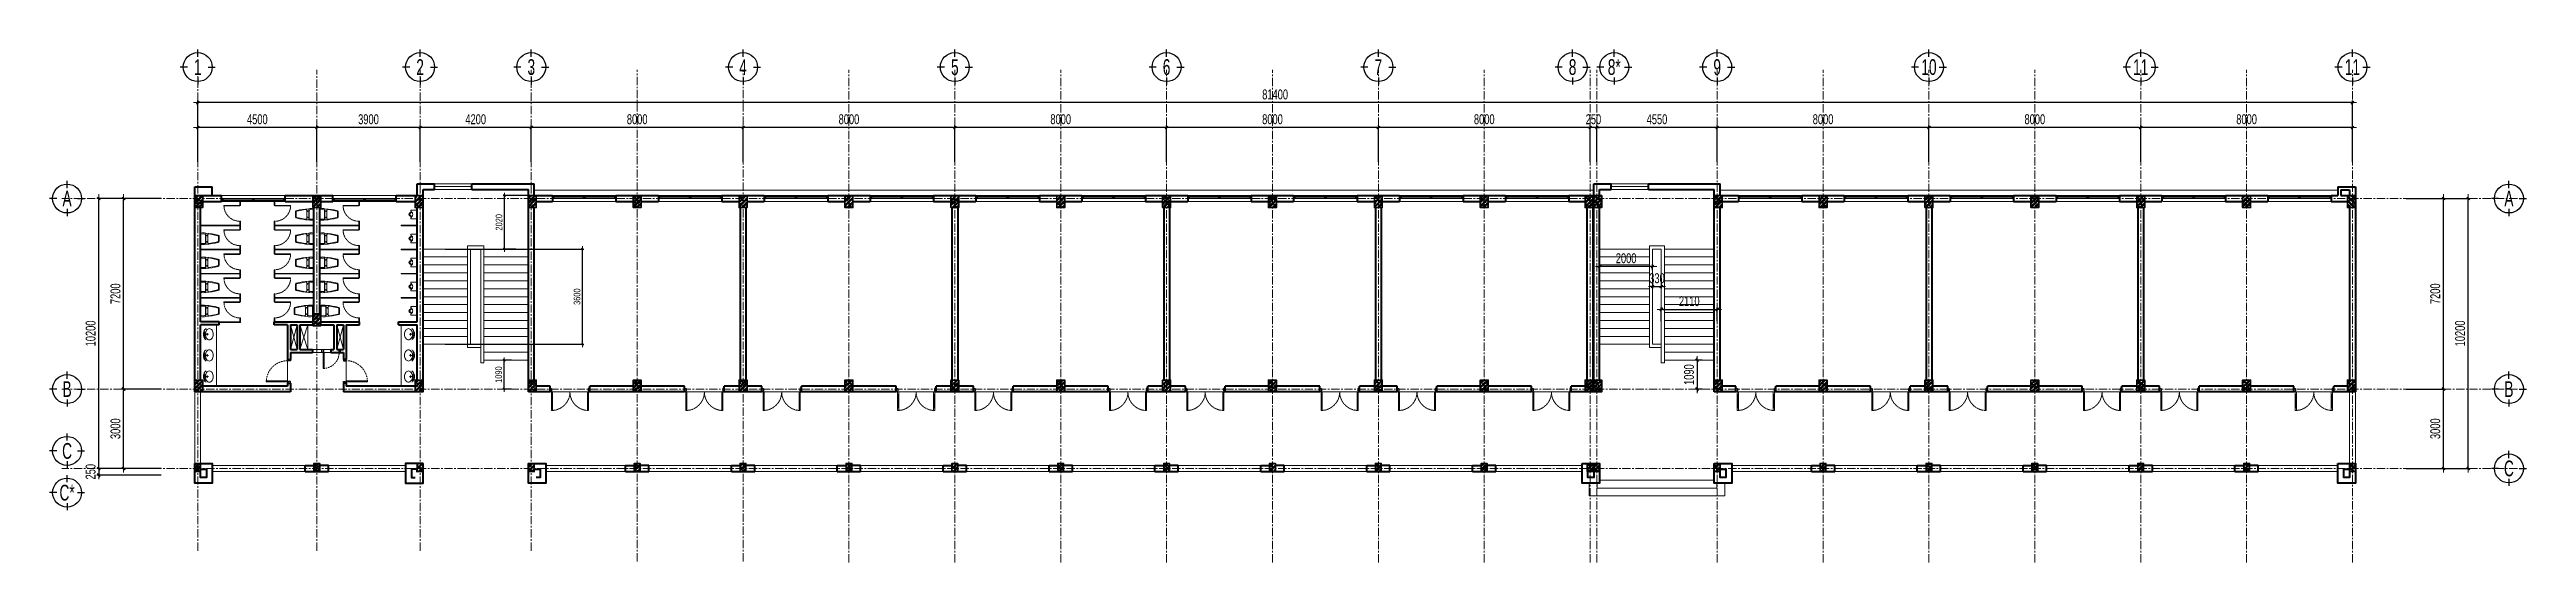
# Model space of a CAD drawing. Header units: millimetres. Extents: x 1890250 to 2116214, y -724415 to -634712.
# Drawn here: x 2022643 to 2116214, y -724415 to -705032 of the extents above; entities that cross this region are included whole.
import ezdxf
from ezdxf.enums import TextEntityAlignment as Align

# ---------------------------------------------------------------- set-up
doc = ezdxf.new("R2010")
doc.units = ezdxf.units.MM
doc.header["$LTSCALE"] = 250
doc.header["$MEASUREMENT"] = 0
for name, pattern in [('CENTER', [2, 1.25, -0.25, 0.25, -0.25]), ('HIDDEN', [0.375, 0.25, -0.125]), ('HIDDEN2', [0.1875, 0.125, -0.0625])]:
    doc.linetypes.add(name, pattern=pattern)
doc.layers.get('DEFPOINTS').update_dxf_attribs({"lineweight": 0})
for name, color, linetype, lineweight in [('03', 252, 'Continuous', 30), ('07 TB VE SINH', 154, 'Continuous', 5), ('180526 TMB PTTH VSC Hai Phong$0$Noi that', 146, 'Continuous', 9), ('cat1', 30, 'Continuous', 40), ('cot', 40, 'Continuous', 35), ('DBH_cua', 125, 'Continuous', 9), ('DBH_manh1', 67, 'Continuous', 13), ('DBH_thay1', 63, 'Continuous', 18), ('dim', 144, 'Continuous', 13), ('hatch1', 136, 'Continuous', 9), ('KT-noithat', 8, 'HIDDEN', 9), ('LC Dim', 8, 'Continuous', 18), ('manh1', 67, 'Continuous', 13), ('manh2', 155, 'Continuous', 9), ('Noi that', 35, 'Continuous', 9), ('noithat', 125, 'Continuous', 9), ('thay1', 63, 'Continuous', 18), ('truc', 76, 'CENTER', 9)]:
    doc.layers.add(name, color=color, linetype=linetype, lineweight=lineweight)
doc.styles.add('EG 1', font='VHAVANB.TTF')
doc.styles.add('HOATBIF', font='hoatbif.shx', dxfattribs={"width": 0.7})
doc.styles.add('Tahoma', font='tahoma.ttf')
doc.dimstyles.new('1-100', dxfattribs={"dimscale": 100, "dimtxt": 2.5, "dimasz": 0.35, "dimexe": 0.5, "dimexo": 0, "dimgap": 0.8, "dimtad": 1, "dimdec": 0, "dimzin": 0, "dimdsep": 46, "dimtxsty": 'HOATBIF', "dimblk1": 'DOT', "dimblk2": 'DOT', "dimsah": 1, "dimcen": -1, "dimdle": 1, "dimclrd": 256, "dimclre": 256, "dimclrt": 4, "dimadec": 3, "dimazin": 2, "dimtfac": 0.333333, "dimtdec": 0, "dimtix": 1, "dimtmove": 2, "dimatfit": 3, "dimldrblk": 'DOT', "dimfxl": 1, "dimtvp": 0.833333, "dimtolj": 1, "dimtzin": 0, "dimarcsym": 0})
doc.dimstyles.new('1-150', dxfattribs={"dimscale": 150, "dimtxt": 2.5, "dimasz": 0.35, "dimexe": 0.5, "dimexo": 0, "dimgap": 0.8, "dimtad": 1, "dimdec": 0, "dimzin": 0, "dimdsep": 46, "dimtxsty": 'HOATBIF', "dimblk1": 'DOT', "dimblk2": 'DOT', "dimsah": 1, "dimcen": -1, "dimdle": 1, "dimclrd": 256, "dimclre": 256, "dimclrt": 4, "dimadec": 3, "dimazin": 2, "dimtfac": 0.333333, "dimtdec": 0, "dimtix": 1, "dimtmove": 2, "dimatfit": 3, "dimldrblk": 'DOT', "dimfxl": 1, "dimtvp": 0.833333, "dimtolj": 1, "dimtzin": 0, "dimarcsym": 0})

msp = doc.modelspace()

# ---------------------------------------------------------------- blocks, each defined once
blk = doc.blocks.new('A$C0B8376B1')
at = {"layer": 'truc'}
for p, q in [((5129, 442), (5129, 18610)), ((9629, 442), (9629, 18610)), ((13529, 442), (13529, 18610)), ((17729, 442), (17729, 18610)), ((21729, 42), (21729, 18610)), ((25729, 42), (25729, 18610)), ((29729, 0), (29729, 18610)), ((33729, 0), (33729, 18610)), ((37729, 0), (37729, 18610)), ((41729, 0), (41729, 18610)), ((45729, 0), (45729, 18610)), ((49729, 0), (49729, 18610)), ((53729, 0), (53729, 18610)), ((57729, 0), (57729, 18610)), ((57979, 0), (57979, 18610)), ((62529, 0), (62529, 18610)), ((66529, 0), (66529, 18610)), ((70529, 0), (70529, 18610)), ((74529, 0), (74529, 18610)), ((78529, 0), (78529, 18610)), ((82529, 0), (82529, 18610)), ((86529, 0), (86529, 18610)), ((92758, 13754), (0, 13754)), ((92758, 6554), (0, 6554)), ((92758, 3554), (0, 3554))]:
    blk.add_line(p, q, dxfattribs=at)
blk = doc.blocks.new('DOT')
at = {"layer": 'LC Dim'}
blk.add_line((-3, 0), (3, 0), dxfattribs=at)
at = {"layer": 'LC Dim', "color": 4}
blk.add_line((-1, -1), (1, 1), dxfattribs=at)
blk.add_lwpolyline([(0.5, 1), (-1, -0.5), (-0.5, -1), (1, 0.5)], close=True, dxfattribs=at)
blk = doc.blocks.new('*D912')
at = {"layer": 'DEFPOINTS', "color": 0, "transparency": 16777216}
for p in [(2111665, -717861), (2113078, -717861), (2111665, -720861)]:
    blk.add_point(p, dxfattribs=at)
at = {"layer": 'dim', "lineweight": -2, "transparency": 16777216}
for p, q in [((2111665, -717861), (2113153, -717861)), ((2113078, -720809), (2113078, -717914)), ((2111665, -720861), (2113153, -720861))]:
    blk.add_line(p, q, dxfattribs=at)
at = {"layer": 'dim', "lineweight": -2, "transparency": 16777216, "xscale": 52.5, "yscale": 52.5, "zscale": 52.5}
for p, rotation in [((2113078, -717861), 90), ((2113078, -720861), 270)]:
    blk.add_blockref('DOT', p, dxfattribs=dict(at, rotation=rotation))
at = {"layer": 'dim', "color": 4, "transparency": 16777216, "insert": (2112770, -719361), "char_height": 375, "attachment_point": 5, "rotation": 90, "style": 'HOATBIF'}
blk.add_mtext('\\A1;3000', dxfattribs=at)
blk = doc.blocks.new('*D913')
at = {"layer": 'DEFPOINTS', "color": 0, "transparency": 16777216}
for p in [(2111665, -710661), (2113078, -710661), (2111665, -717861)]:
    blk.add_point(p, dxfattribs=at)
at = {"layer": 'dim', "lineweight": -2, "transparency": 16777216}
for p, q in [((2111665, -710661), (2113153, -710661)), ((2113078, -717809), (2113078, -710714)), ((2111665, -717861), (2113153, -717861))]:
    blk.add_line(p, q, dxfattribs=at)
at = {"layer": 'dim', "lineweight": -2, "transparency": 16777216, "xscale": 52.5, "yscale": 52.5, "zscale": 52.5}
for p, rotation in [((2113078, -710661), 90), ((2113078, -717861), 270)]:
    blk.add_blockref('DOT', p, dxfattribs=dict(at, rotation=rotation))
at = {"layer": 'dim', "color": 4, "transparency": 16777216, "insert": (2112770, -714261), "char_height": 375, "attachment_point": 5, "rotation": 90, "style": 'HOATBIF'}
blk.add_mtext('\\A1;7200', dxfattribs=at)
blk = doc.blocks.new('*D914')
at = {"layer": 'DEFPOINTS', "color": 0, "transparency": 16777216}
for p in [(2111665, -710661), (2114015, -710661), (2111665, -720861)]:
    blk.add_point(p, dxfattribs=at)
at = {"layer": 'dim', "lineweight": -2, "transparency": 16777216}
for p, q in [((2111665, -710661), (2114090, -710661)), ((2114015, -720809), (2114015, -710714)), ((2111665, -720861), (2114090, -720861))]:
    blk.add_line(p, q, dxfattribs=at)
at = {"layer": 'dim', "lineweight": -2, "transparency": 16777216, "xscale": 52.5, "yscale": 52.5, "zscale": 52.5}
for p, rotation in [((2114015, -710661), 90), ((2114015, -720861), 270)]:
    blk.add_blockref('DOT', p, dxfattribs=dict(at, rotation=rotation))
at = {"layer": 'dim', "color": 4, "transparency": 16777216, "insert": (2113708, -715761), "char_height": 375, "attachment_point": 5, "rotation": 90, "style": 'HOATBIF'}
blk.add_mtext('\\A1;10200', dxfattribs=at)
blk = doc.blocks.new('*D915')
at = {"layer": 'DEFPOINTS', "color": 0, "transparency": 16777216}
for p in [(2101642, -707976), (2101642, -709270), (2109642, -709270)]:
    blk.add_point(p, dxfattribs=at)
at = {"layer": 'dim', "lineweight": -2, "transparency": 16777216}
for p, q in [((2101642, -709270), (2101642, -707901)), ((2109589, -707976), (2101694, -707976)), ((2109642, -709270), (2109642, -707901))]:
    blk.add_line(p, q, dxfattribs=at)
at = {"layer": 'dim', "lineweight": -2, "transparency": 16777216, "xscale": 52.5, "yscale": 52.5, "zscale": 52.5, "rotation": 180}
blk.add_blockref('DOT', (2101642, -707976), dxfattribs=at)
at = {"layer": 'dim', "lineweight": -2, "transparency": 16777216, "xscale": 52.5, "yscale": 52.5, "zscale": 52.5}
blk.add_blockref('DOT', (2109642, -707976), dxfattribs=at)
at = {"layer": 'dim', "color": 4, "transparency": 16777216, "insert": (2105642, -707668), "char_height": 375, "attachment_point": 5, "style": 'HOATBIF'}
blk.add_mtext('\\A1;8000', dxfattribs=at)
blk = doc.blocks.new('*D916')
at = {"layer": 'DEFPOINTS', "color": 0, "transparency": 16777216}
for p in [(2093642, -707976), (2093642, -709270), (2101642, -709270)]:
    blk.add_point(p, dxfattribs=at)
at = {"layer": 'dim', "lineweight": -2, "transparency": 16777216}
for p, q in [((2093642, -709270), (2093642, -707901)), ((2101589, -707976), (2093694, -707976)), ((2101642, -709270), (2101642, -707901))]:
    blk.add_line(p, q, dxfattribs=at)
at = {"layer": 'dim', "lineweight": -2, "transparency": 16777216, "xscale": 52.5, "yscale": 52.5, "zscale": 52.5, "rotation": 180}
blk.add_blockref('DOT', (2093642, -707976), dxfattribs=at)
at = {"layer": 'dim', "lineweight": -2, "transparency": 16777216, "xscale": 52.5, "yscale": 52.5, "zscale": 52.5}
blk.add_blockref('DOT', (2101642, -707976), dxfattribs=at)
at = {"layer": 'dim', "color": 4, "transparency": 16777216, "insert": (2097642, -707668), "char_height": 375, "attachment_point": 5, "style": 'HOATBIF'}
blk.add_mtext('\\A1;8000', dxfattribs=at)
blk = doc.blocks.new('*D917')
at = {"layer": 'DEFPOINTS', "color": 0, "transparency": 16777216}
for p in [(2085642, -707976), (2085642, -709270), (2093642, -709270)]:
    blk.add_point(p, dxfattribs=at)
at = {"layer": 'dim', "lineweight": -2, "transparency": 16777216}
for p, q in [((2085642, -709270), (2085642, -707901)), ((2093589, -707976), (2085694, -707976)), ((2093642, -709270), (2093642, -707901))]:
    blk.add_line(p, q, dxfattribs=at)
at = {"layer": 'dim', "lineweight": -2, "transparency": 16777216, "xscale": 52.5, "yscale": 52.5, "zscale": 52.5, "rotation": 180}
blk.add_blockref('DOT', (2085642, -707976), dxfattribs=at)
at = {"layer": 'dim', "lineweight": -2, "transparency": 16777216, "xscale": 52.5, "yscale": 52.5, "zscale": 52.5}
blk.add_blockref('DOT', (2093642, -707976), dxfattribs=at)
at = {"layer": 'dim', "color": 4, "transparency": 16777216, "insert": (2089642, -707668), "char_height": 375, "attachment_point": 5, "style": 'HOATBIF'}
blk.add_mtext('\\A1;8000', dxfattribs=at)
blk = doc.blocks.new('*D918')
at = {"layer": 'DEFPOINTS', "color": 0, "transparency": 16777216}
for p in [(2081092, -707976), (2081092, -709270), (2085642, -709270)]:
    blk.add_point(p, dxfattribs=at)
at = {"layer": 'dim', "lineweight": -2, "transparency": 16777216}
for p, q in [((2081092, -709270), (2081092, -707901)), ((2085589, -707976), (2081144, -707976)), ((2085642, -709270), (2085642, -707901))]:
    blk.add_line(p, q, dxfattribs=at)
at = {"layer": 'dim', "lineweight": -2, "transparency": 16777216, "xscale": 52.5, "yscale": 52.5, "zscale": 52.5, "rotation": 180}
blk.add_blockref('DOT', (2081092, -707976), dxfattribs=at)
at = {"layer": 'dim', "lineweight": -2, "transparency": 16777216, "xscale": 52.5, "yscale": 52.5, "zscale": 52.5}
blk.add_blockref('DOT', (2085642, -707976), dxfattribs=at)
at = {"layer": 'dim', "color": 4, "transparency": 16777216, "insert": (2083367, -707668), "char_height": 375, "attachment_point": 5, "style": 'HOATBIF'}
blk.add_mtext('\\A1;4550', dxfattribs=at)
blk = doc.blocks.new('*D919')
at = {"layer": 'DEFPOINTS', "color": 0, "transparency": 16777216}
for p in [(2080842, -707976), (2080842, -709270), (2081092, -709270)]:
    blk.add_point(p, dxfattribs=at)
at = {"layer": 'dim', "lineweight": -2, "transparency": 16777216}
for p, q in [((2080789, -707976), (2080737, -707976)), ((2080842, -709270), (2080842, -707901)), ((2081092, -707976), (2080842, -707976)), ((2081092, -709270), (2081092, -707901)), ((2081144, -707976), (2081197, -707976))]:
    blk.add_line(p, q, dxfattribs=at)
at = {"layer": 'dim', "lineweight": -2, "transparency": 16777216, "xscale": 52.5, "yscale": 52.5, "zscale": 52.5}
blk.add_blockref('DOT', (2080842, -707976), dxfattribs=at)
at = {"layer": 'dim', "lineweight": -2, "transparency": 16777216, "xscale": 52.5, "yscale": 52.5, "zscale": 52.5, "rotation": 180}
blk.add_blockref('DOT', (2081092, -707976), dxfattribs=at)
at = {"layer": 'dim', "color": 4, "transparency": 16777216, "insert": (2080967, -707668), "char_height": 375, "attachment_point": 5, "style": 'HOATBIF'}
blk.add_mtext('\\A1;250', dxfattribs=at)
blk = doc.blocks.new('*D920')
at = {"layer": 'DEFPOINTS', "color": 0, "transparency": 16777216}
for p in [(2072842, -707976), (2072842, -709270), (2080842, -709270)]:
    blk.add_point(p, dxfattribs=at)
at = {"layer": 'dim', "lineweight": -2, "transparency": 16777216}
for p, q in [((2072842, -709270), (2072842, -707901)), ((2080789, -707976), (2072894, -707976)), ((2080842, -709270), (2080842, -707901))]:
    blk.add_line(p, q, dxfattribs=at)
at = {"layer": 'dim', "lineweight": -2, "transparency": 16777216, "xscale": 52.5, "yscale": 52.5, "zscale": 52.5, "rotation": 180}
blk.add_blockref('DOT', (2072842, -707976), dxfattribs=at)
at = {"layer": 'dim', "lineweight": -2, "transparency": 16777216, "xscale": 52.5, "yscale": 52.5, "zscale": 52.5}
blk.add_blockref('DOT', (2080842, -707976), dxfattribs=at)
at = {"layer": 'dim', "color": 4, "transparency": 16777216, "insert": (2076842, -707668), "char_height": 375, "attachment_point": 5, "style": 'HOATBIF'}
blk.add_mtext('\\A1;8000', dxfattribs=at)
blk = doc.blocks.new('*D921')
at = {"layer": 'DEFPOINTS', "color": 0, "transparency": 16777216}
for p in [(2064842, -707976), (2064842, -709270), (2072842, -709270)]:
    blk.add_point(p, dxfattribs=at)
at = {"layer": 'dim', "lineweight": -2, "transparency": 16777216}
for p, q in [((2064842, -709270), (2064842, -707901)), ((2072789, -707976), (2064894, -707976)), ((2072842, -709270), (2072842, -707901))]:
    blk.add_line(p, q, dxfattribs=at)
at = {"layer": 'dim', "lineweight": -2, "transparency": 16777216, "xscale": 52.5, "yscale": 52.5, "zscale": 52.5, "rotation": 180}
blk.add_blockref('DOT', (2064842, -707976), dxfattribs=at)
at = {"layer": 'dim', "lineweight": -2, "transparency": 16777216, "xscale": 52.5, "yscale": 52.5, "zscale": 52.5}
blk.add_blockref('DOT', (2072842, -707976), dxfattribs=at)
at = {"layer": 'dim', "color": 4, "transparency": 16777216, "insert": (2068842, -707668), "char_height": 375, "attachment_point": 5, "style": 'HOATBIF'}
blk.add_mtext('\\A1;8000', dxfattribs=at)
blk = doc.blocks.new('*D922')
at = {"layer": 'DEFPOINTS', "color": 0, "transparency": 16777216}
for p in [(2056842, -707976), (2056842, -709270), (2064842, -709270)]:
    blk.add_point(p, dxfattribs=at)
at = {"layer": 'dim', "lineweight": -2, "transparency": 16777216}
for p, q in [((2056842, -709270), (2056842, -707901)), ((2064789, -707976), (2056894, -707976)), ((2064842, -709270), (2064842, -707901))]:
    blk.add_line(p, q, dxfattribs=at)
at = {"layer": 'dim', "lineweight": -2, "transparency": 16777216, "xscale": 52.5, "yscale": 52.5, "zscale": 52.5, "rotation": 180}
blk.add_blockref('DOT', (2056842, -707976), dxfattribs=at)
at = {"layer": 'dim', "lineweight": -2, "transparency": 16777216, "xscale": 52.5, "yscale": 52.5, "zscale": 52.5}
blk.add_blockref('DOT', (2064842, -707976), dxfattribs=at)
at = {"layer": 'dim', "color": 4, "transparency": 16777216, "insert": (2060842, -707668), "char_height": 375, "attachment_point": 5, "style": 'HOATBIF'}
blk.add_mtext('\\A1;8000', dxfattribs=at)
blk = doc.blocks.new('*D923')
at = {"layer": 'DEFPOINTS', "color": 0, "transparency": 16777216}
for p in [(2048842, -707976), (2048842, -709270), (2056842, -709270)]:
    blk.add_point(p, dxfattribs=at)
at = {"layer": 'dim', "lineweight": -2, "transparency": 16777216}
for p, q in [((2048842, -709270), (2048842, -707901)), ((2056789, -707976), (2048894, -707976)), ((2056842, -709270), (2056842, -707901))]:
    blk.add_line(p, q, dxfattribs=at)
at = {"layer": 'dim', "lineweight": -2, "transparency": 16777216, "xscale": 52.5, "yscale": 52.5, "zscale": 52.5, "rotation": 180}
blk.add_blockref('DOT', (2048842, -707976), dxfattribs=at)
at = {"layer": 'dim', "lineweight": -2, "transparency": 16777216, "xscale": 52.5, "yscale": 52.5, "zscale": 52.5}
blk.add_blockref('DOT', (2056842, -707976), dxfattribs=at)
at = {"layer": 'dim', "color": 4, "transparency": 16777216, "insert": (2052842, -707668), "char_height": 375, "attachment_point": 5, "style": 'HOATBIF'}
blk.add_mtext('\\A1;8000', dxfattribs=at)
blk = doc.blocks.new('*D924')
at = {"layer": 'DEFPOINTS', "color": 0, "transparency": 16777216}
for p in [(2040842, -707976), (2040842, -709270), (2048842, -709270)]:
    blk.add_point(p, dxfattribs=at)
at = {"layer": 'dim', "lineweight": -2, "transparency": 16777216}
for p, q in [((2040842, -709270), (2040842, -707901)), ((2048789, -707976), (2040894, -707976)), ((2048842, -709270), (2048842, -707901))]:
    blk.add_line(p, q, dxfattribs=at)
at = {"layer": 'dim', "lineweight": -2, "transparency": 16777216, "xscale": 52.5, "yscale": 52.5, "zscale": 52.5, "rotation": 180}
blk.add_blockref('DOT', (2040842, -707976), dxfattribs=at)
at = {"layer": 'dim', "lineweight": -2, "transparency": 16777216, "xscale": 52.5, "yscale": 52.5, "zscale": 52.5}
blk.add_blockref('DOT', (2048842, -707976), dxfattribs=at)
at = {"layer": 'dim', "color": 4, "transparency": 16777216, "insert": (2044842, -707668), "char_height": 375, "attachment_point": 5, "style": 'HOATBIF'}
blk.add_mtext('\\A1;8000', dxfattribs=at)
blk = doc.blocks.new('*D925')
at = {"layer": 'DEFPOINTS', "color": 0, "transparency": 16777216}
for p in [(2036642, -707976), (2036642, -709270), (2040842, -709270)]:
    blk.add_point(p, dxfattribs=at)
at = {"layer": 'dim', "lineweight": -2, "transparency": 16777216}
for p, q in [((2036642, -709270), (2036642, -707901)), ((2040789, -707976), (2036694, -707976)), ((2040842, -709270), (2040842, -707901))]:
    blk.add_line(p, q, dxfattribs=at)
at = {"layer": 'dim', "lineweight": -2, "transparency": 16777216, "xscale": 52.5, "yscale": 52.5, "zscale": 52.5, "rotation": 180}
blk.add_blockref('DOT', (2036642, -707976), dxfattribs=at)
at = {"layer": 'dim', "lineweight": -2, "transparency": 16777216, "xscale": 52.5, "yscale": 52.5, "zscale": 52.5}
blk.add_blockref('DOT', (2040842, -707976), dxfattribs=at)
at = {"layer": 'dim', "color": 4, "transparency": 16777216, "insert": (2038742, -707668), "char_height": 375, "attachment_point": 5, "style": 'HOATBIF'}
blk.add_mtext('\\A1;4200', dxfattribs=at)
blk = doc.blocks.new('*D926')
at = {"layer": 'DEFPOINTS', "color": 0, "transparency": 16777216}
for p in [(2032742, -707976), (2032742, -709270), (2036642, -709270)]:
    blk.add_point(p, dxfattribs=at)
at = {"layer": 'dim', "lineweight": -2, "transparency": 16777216}
for p, q in [((2032742, -709270), (2032742, -707901)), ((2036589, -707976), (2032794, -707976)), ((2036642, -709270), (2036642, -707901))]:
    blk.add_line(p, q, dxfattribs=at)
at = {"layer": 'dim', "lineweight": -2, "transparency": 16777216, "xscale": 52.5, "yscale": 52.5, "zscale": 52.5, "rotation": 180}
blk.add_blockref('DOT', (2032742, -707976), dxfattribs=at)
at = {"layer": 'dim', "lineweight": -2, "transparency": 16777216, "xscale": 52.5, "yscale": 52.5, "zscale": 52.5}
blk.add_blockref('DOT', (2036642, -707976), dxfattribs=at)
at = {"layer": 'dim', "color": 4, "transparency": 16777216, "insert": (2034692, -707668), "char_height": 375, "attachment_point": 5, "style": 'HOATBIF'}
blk.add_mtext('\\A1;3900', dxfattribs=at)
blk = doc.blocks.new('*D927')
at = {"layer": 'DEFPOINTS', "color": 0, "transparency": 16777216}
for p in [(2028242, -707976), (2028242, -709270), (2032742, -709270)]:
    blk.add_point(p, dxfattribs=at)
at = {"layer": 'dim', "lineweight": -2, "transparency": 16777216}
for p, q in [((2028242, -709270), (2028242, -707901)), ((2032689, -707976), (2028294, -707976)), ((2032742, -709270), (2032742, -707901))]:
    blk.add_line(p, q, dxfattribs=at)
at = {"layer": 'dim', "lineweight": -2, "transparency": 16777216, "xscale": 52.5, "yscale": 52.5, "zscale": 52.5, "rotation": 180}
blk.add_blockref('DOT', (2028242, -707976), dxfattribs=at)
at = {"layer": 'dim', "lineweight": -2, "transparency": 16777216, "xscale": 52.5, "yscale": 52.5, "zscale": 52.5}
blk.add_blockref('DOT', (2032742, -707976), dxfattribs=at)
at = {"layer": 'dim', "color": 4, "transparency": 16777216, "insert": (2030492, -707668), "char_height": 375, "attachment_point": 5, "style": 'HOATBIF'}
blk.add_mtext('\\A1;4500', dxfattribs=at)
blk = doc.blocks.new('*D928')
at = {"layer": 'DEFPOINTS', "color": 0, "transparency": 16777216}
for p in [(2028242, -707038), (2028242, -709270), (2109642, -709270)]:
    blk.add_point(p, dxfattribs=at)
at = {"layer": 'dim', "lineweight": -2, "transparency": 16777216}
for p, q in [((2028242, -709270), (2028242, -706963)), ((2109589, -707038), (2028294, -707038)), ((2109642, -709270), (2109642, -706963))]:
    blk.add_line(p, q, dxfattribs=at)
at = {"layer": 'dim', "lineweight": -2, "transparency": 16777216, "xscale": 52.5, "yscale": 52.5, "zscale": 52.5, "rotation": 180}
blk.add_blockref('DOT', (2028242, -707038), dxfattribs=at)
at = {"layer": 'dim', "lineweight": -2, "transparency": 16777216, "xscale": 52.5, "yscale": 52.5, "zscale": 52.5}
blk.add_blockref('DOT', (2109642, -707038), dxfattribs=at)
at = {"layer": 'dim', "color": 4, "transparency": 16777216, "insert": (2068942, -706731), "char_height": 375, "attachment_point": 5, "style": 'HOATBIF'}
blk.add_mtext('\\A1;81400', dxfattribs=at)
blk = doc.blocks.new('KyHieu TrucDinhVi')
at = {"color": 7, "lineweight": 30}
for p, q in [((-2.36, 0), (-4, 0)), ((0, 2.36), (0, 4)), ((2.36, 0), (4, 0)), ((0, -2.36), (0, -4))]:
    blk.add_line(p, q, dxfattribs=at)
blk.add_circle((0, 0), 3.3, dxfattribs=at)
at = {"ltscale": 20, "style": 'Tahoma'}
blk.add_attdef('AA', text='', height=3, dxfattribs=at).set_placement((0, 0), align=Align.MIDDLE_CENTER)
blk = doc.blocks.new('*D929')
at = {"layer": 'DEFPOINTS', "color": 0, "transparency": 16777216}
for p in [(2025441, -717861), (2026855, -717861), (2026855, -720861)]:
    blk.add_point(p, dxfattribs=at)
at = {"layer": 'dim', "lineweight": -2, "transparency": 16777216}
for p, q in [((2026855, -717861), (2025366, -717861)), ((2025441, -720809), (2025441, -717914)), ((2026855, -720861), (2025366, -720861))]:
    blk.add_line(p, q, dxfattribs=at)
at = {"layer": 'dim', "lineweight": -2, "transparency": 16777216, "xscale": 52.5, "yscale": 52.5, "zscale": 52.5}
for p, rotation in [((2025441, -717861), 90), ((2025441, -720861), 270)]:
    blk.add_blockref('DOT', p, dxfattribs=dict(at, rotation=rotation))
at = {"layer": 'dim', "color": 4, "transparency": 16777216, "insert": (2025134, -719361), "char_height": 375, "attachment_point": 5, "rotation": 90, "style": 'HOATBIF'}
blk.add_mtext('\\A1;3000', dxfattribs=at)
blk = doc.blocks.new('*D930')
at = {"layer": 'DEFPOINTS', "color": 0, "transparency": 16777216}
for p in [(2025441, -710661), (2026855, -710661), (2026855, -717861)]:
    blk.add_point(p, dxfattribs=at)
at = {"layer": 'dim', "lineweight": -2, "transparency": 16777216}
for p, q in [((2026855, -710661), (2025366, -710661)), ((2025441, -717809), (2025441, -710714)), ((2026855, -717861), (2025366, -717861))]:
    blk.add_line(p, q, dxfattribs=at)
at = {"layer": 'dim', "lineweight": -2, "transparency": 16777216, "xscale": 52.5, "yscale": 52.5, "zscale": 52.5}
for p, rotation in [((2025441, -710661), 90), ((2025441, -717861), 270)]:
    blk.add_blockref('DOT', p, dxfattribs=dict(at, rotation=rotation))
at = {"layer": 'dim', "color": 4, "transparency": 16777216, "insert": (2025134, -714261), "char_height": 375, "attachment_point": 5, "rotation": 90, "style": 'HOATBIF'}
blk.add_mtext('\\A1;7200', dxfattribs=at)
blk = doc.blocks.new('*D931')
at = {"layer": 'DEFPOINTS', "color": 0, "transparency": 16777216}
for p in [(2024504, -710661), (2026855, -710661), (2026855, -720861)]:
    blk.add_point(p, dxfattribs=at)
at = {"layer": 'dim', "lineweight": -2, "transparency": 16777216}
for p, q in [((2026855, -710661), (2024429, -710661)), ((2024504, -720809), (2024504, -710714)), ((2026855, -720861), (2024429, -720861))]:
    blk.add_line(p, q, dxfattribs=at)
at = {"layer": 'dim', "lineweight": -2, "transparency": 16777216, "xscale": 52.5, "yscale": 52.5, "zscale": 52.5}
for p, rotation in [((2024504, -710661), 90), ((2024504, -720861), 270)]:
    blk.add_blockref('DOT', p, dxfattribs=dict(at, rotation=rotation))
at = {"layer": 'dim', "color": 4, "transparency": 16777216, "insert": (2024196, -715761), "char_height": 375, "attachment_point": 5, "rotation": 90, "style": 'HOATBIF'}
blk.add_mtext('\\A1;10200', dxfattribs=at)
blk = doc.blocks.new('*D932')
at = {"layer": 'DEFPOINTS', "color": 0, "transparency": 16777216}
for p in [(2024504, -721111), (2026855, -720861), (2026855, -721111)]:
    blk.add_point(p, dxfattribs=at)
at = {"layer": 'dim', "lineweight": -2, "transparency": 16777216}
for p, q in [((2026855, -720861), (2024429, -720861)), ((2026855, -721111), (2024429, -721111)), ((2024504, -720809), (2024504, -720756)), ((2024504, -720861), (2024504, -721111)), ((2024504, -721164), (2024504, -721216))]:
    blk.add_line(p, q, dxfattribs=at)
at = {"layer": 'dim', "lineweight": -2, "transparency": 16777216, "xscale": 52.5, "yscale": 52.5, "zscale": 52.5}
for p, rotation in [((2024504, -720861), 270), ((2024504, -721111), 90)]:
    blk.add_blockref('DOT', p, dxfattribs=dict(at, rotation=rotation))
at = {"layer": 'dim', "color": 4, "transparency": 16777216, "insert": (2024196, -720986), "char_height": 375, "attachment_point": 5, "rotation": 90, "style": 'HOATBIF'}
blk.add_mtext('\\A1;250', dxfattribs=at)
blk = doc.blocks.new('COT 30X45')
at = {"layer": 'hatch1'}
h = blk.add_hatch(dxfattribs=at)
h.set_pattern_fill('BTCT', color=256, scale=30)
h.set_pattern_definition([(50, (-140251.38, -4434.1), (215.17805, -18.82564), [22.5, -247.5]), (355, (-140251.38, -4434.1), (-41.6254, 225.65764), [18, -198]), (100.4514, (-140233.45, -4435.67), (173.5528, 206.83186), [19.12206, -210.34263]), (46.1842, (-140251.38, -4374.1), (320.1723, -49.6557), [33.75, -371.25]), (96.6356, (-140224.7, -4378.24), (280.3988, 292.23536), [28.6831, -315.5139]), (351.1842, (-140251.38, -4374.1), (280.3986, 292.2356), [27, -297]), (21, (-140221.38, -4389.1), (179.07212, -120.78567), [22.5, -247.5]), (326, (-140221.38, -4389.1), (72.9946, 217.545), [18, -198]), (71.4514, (-140206.46, -4399.17), (252.0668, 96.75915), [19.12206, -210.34263]), (37.5, (-140251.38, -4434.105), (3.647957, 99.868156), [0, -195.6, 0, -201, 0, -198.75]), (7.5, (-140251.38, -4434.1), (78.92086, 118.32351), [0, -114.6, 0, -191.1, 0, -75.75]), (327.5, (-140318.28, -4434.105), (160.14673, -6.76646), [0, -75, 0, -234, 0, -310.5]), (317.5, (-140348.28, -4434.1), (174.95585, 30.0315), [0, -97.5, 0, -155.4, 0, -220.5]), (45, (-140251.38, -4434.1), (-79.54951, 79.54951), []), (45, (-140198.35, -4434.1), (-79.54951, 79.54951), [])])
h.paths.add_polyline_path([(300, 450), (0, 450), (0, 0), (300, 0)])
at = {"layer": 'cot'}
blk.add_lwpolyline([(0, 0), (300, 0), (300, 450), (0, 450)], close=True, dxfattribs=at)
blk = doc.blocks.new('COT 22X30')
at = {"layer": 'hatch1'}
h = blk.add_hatch(dxfattribs=at)
h.set_pattern_fill('BTCT', color=256, scale=30)
h.set_pattern_definition([(50, (-164608.16, -56017.02), (215.17805, -18.82564), [22.5, -247.5]), (355, (-164608.16, -56017.02), (-41.6254, 225.65764), [18, -198]), (100.4514, (-164590.23, -56018.6), (173.55281, 206.83186), [19.12206, -210.34263]), (46.1842, (-164608.16, -55957.02), (320.1723, -49.6557), [33.75, -371.25]), (96.6356, (-164581.48, -55961.16), (280.3988, 292.23536), [28.6831, -315.5139]), (351.1842, (-164608.16, -55957.02), (280.3986, 292.2356), [27, -297]), (21, (-164578.16, -55972.02), (179.07212, -120.78567), [22.5, -247.5]), (326, (-164578.16, -55972.02), (72.9946, 217.545), [18, -198]), (71.4514, (-164563.24, -55982.09), (252.0668, 96.75915), [19.12206, -210.34263]), (37.5, (-164608.16, -56017.02), (3.647957, 99.868156), [0, -195.6, 0, -201, 0, -198.75]), (7.5, (-164608.16, -56017.02), (78.92086, 118.323514), [0, -114.6, 0, -191.1, 0, -75.75]), (327.5, (-164675.06, -56017.02), (160.14673, -6.76646), [0, -75, 0, -234, 0, -310.5]), (317.5, (-164705.06, -56017.02), (174.95585, 30.0315), [0, -97.5, 0, -155.4, 0, -220.5]), (45, (-164608.16, -56017.02), (-79.54951, 79.54951), []), (45, (-164555.13, -56017.02), (-79.54951, 79.54951), [])])
h.paths.add_polyline_path([(300, 220), (0, 220), (0, 0), (300, 0)])
at = {"layer": 'cot'}
blk.add_lwpolyline([(0, 0), (300, 0), (300, 220), (0, 220)], close=True, dxfattribs=at)
blk = doc.blocks.new('A$C69BC6F3A')
at = {"layer": 'cot'}
for name, p, rotation in [('COT 30X45', (300, 10420), 180), ('COT 30X45', (4760, 10420), 180), ('COT 30X45', (8620, 10420), 180), ('COT 30X45', (12900, 10420), 180), ('COT 30X45', (16860, 10420), 180), ('COT 30X45', (20860, 10420), 180), ('COT 30X45', (24860, 10420), 180), ('COT 30X45', (28860, 10420), 180), ('COT 30X45', (32860, 10420), 180), ('COT 30X45', (36860, 10420), 180), ('COT 30X45', (40860, 10420), 180), ('COT 30X45', (44860, 10420), 180), ('COT 30X45', (48860, 10420), 180), ('COT 30X45', (52820, 10420), 180), ('COT 30X45', (53150, 10420), 180), ('COT 30X45', (57700, 10420), 180), ('COT 30X45', (61660, 10420), 180), ('COT 30X45', (65660, 10420), 180), ('COT 30X45', (69660, 10420), 180), ('COT 30X45', (73660, 10420), 180), ('COT 30X45', (77660, 10420), 180), ('COT 22X30', (81620, 0), 90)]:
    blk.add_blockref(name, p, dxfattribs=dict(at, rotation=rotation))
at = {"layer": 'cot', "xscale": -1}
for name, p, rotation in [('COT 30X45', (81320, 10420), 180), ('COT 22X30', (0, 0), 270), ('COT 22X30', (4500, 0), 270), ('COT 22X30', (8400, 0), 270), ('COT 22X30', (12600, 0), 270), ('COT 22X30', (16600, 0), 270), ('COT 22X30', (20600, 0), 270), ('COT 22X30', (24600, 0), 270), ('COT 22X30', (28600, 0), 270), ('COT 22X30', (32600, 0), 270), ('COT 22X30', (36600, 0), 270), ('COT 22X30', (40600, 0), 270), ('COT 22X30', (44600, 0), 270), ('COT 22X30', (48600, 0), 270), ('COT 22X30', (52600, 0), 270), ('COT 22X30', (52850, 0), 270), ('COT 22X30', (57400, 0), 270), ('COT 22X30', (61400, 0), 270), ('COT 22X30', (65400, 0), 270), ('COT 22X30', (69400, 0), 270), ('COT 22X30', (73400, 0), 270), ('COT 22X30', (77400, 0), 270)]:
    blk.add_blockref(name, p, dxfattribs=dict(at, rotation=rotation))
at = {"layer": 'cot'}
for p in [(4460, 5500), (0, 3000), (8320, 3000), (12600, 3000), (16560, 3000), (20560, 3000), (24560, 3000), (28560, 3000), (32560, 3000), (36560, 3000), (40560, 3000), (44560, 3000), (48560, 3000), (52520, 3000), (52850, 3000), (57400, 3000), (61360, 3000), (65360, 3000), (69360, 3000), (73360, 3000), (77360, 3000), (81320, 3000)]:
    blk.add_blockref('COT 30X45', p, dxfattribs=at)
blk = doc.blocks.new('*U740')
at = {"color": 31}
for points in [[(60, -40), (45, -40), (45, -10), (0, -10), (0, -40), (0, -40), (0, -90), (0, -90), (0, -120), (45, -120), (45, -90), (60, -90)], [(30, -90), (60, -90), (60, -40), (30, -40)], [(1193, -90), (1163, -90), (1163, -40), (1193, -40)], [(1223, -90), (1207, -90), (1207, -40), (1223, -40), (1223, -10), (1177, -10), (1177, -40), (1193, -40), (1193, -90), (1177, -90), (1177, -120), (1223, -120)], [(1207, -90), (1237, -90), (1237, -40), (1207, -40)], [(2340, -40), (2355, -40), (2355, -10), (2400, -10), (2400, -40), (2400, -40), (2400, -90), (2400, -90), (2400, -120), (2355, -120), (2355, -90), (2340, -90)], [(2370, -90), (2340, -90), (2340, -40), (2370, -40)]]:
    blk.add_lwpolyline(points, close=True, dxfattribs=at)
at = {"lineweight": -2}
for points in [[(45, -10), (1177, -10), (1177, -40), (45, -40)], [(45, -90), (1177, -90), (1177, -120), (45, -120)], [(2355, -10), (1223, -10), (1223, -40), (2355, -40)], [(2355, -90), (1223, -90), (1223, -120), (2355, -120)]]:
    blk.add_lwpolyline(points, close=True, dxfattribs=at)
blk = doc.blocks.new('A$C22885C9E2')
at = {"layer": 'cat1'}
for p, q in [((0, -7750), (0, 0)), ((0, 0), (660, 0)), ((660, -330), (660, 0)), ((8400, 120), (9060, 120)), ((8400, -330), (8400, 120)), ((9060, -100), (9060, 120)), ((10460, -100), (10460, 120)), ((10460, 120), (12820, 120)), ((12820, -330), (12820, 120)), ((52850, 120), (53510, 120)), ((52850, -7750), (52850, 120)), ((53510, -100), (53510, 120)), ((54910, -100), (54910, 120)), ((54910, 120), (57620, 120)), ((57620, -330), (57620, 120)), ((80960, 0), (81620, 0)), ((80960, 0), (80960, -330)), ((81620, 0), (81620, -7750)), ((0, -330), (1010, -330)), ((220, -5100), (220, -780)), ((300, -550), (1010, -550)), ((1010, -550), (1010, -330)), ((3410, -550), (3410, -330)), ((3410, -330), (5210, -330)), ((3410, -550), (4460, -550)), ((4500, -4800), (4500, -780)), ((4720, -4800), (4720, -780)), ((4760, -550), (5210, -550)), ((5210, -550), (5210, -330)), ((7610, -550), (7610, -330)), ((7610, -330), (8400, -330)), ((7610, -550), (8320, -550)), ((8400, -5100), (8400, -780)), ((8620, -7750), (8620, -100)), ((8620, -100), (9060, -100)), ((10460, -100), (12600, -100)), ((12600, -7750), (12600, -100)), ((12820, -330), (13510, -330)), ((12820, -7300), (12820, -780)), ((12900, -550), (13510, -550)), ((13510, -330), (13510, -550)), ((15910, -330), (15910, -550)), ((15910, -330), (17510, -330)), ((15910, -550), (16560, -550)), ((16860, -550), (17510, -550)), ((17510, -330), (17510, -550)), ((19910, -330), (19910, -550)), ((19910, -330), (21510, -330)), ((19910, -550), (20560, -550)), ((20600, -780), (20600, -7300)), ((20820, -780), (20820, -7300)), ((20860, -550), (21510, -550)), ((21510, -330), (21510, -550)), ((23910, -330), (23910, -550)), ((23910, -330), (25510, -330)), ((23910, -550), (24560, -550)), ((24860, -550), (25510, -550)), ((25510, -330), (25510, -550)), ((27910, -330), (27910, -550)), ((27910, -330), (29510, -330)), ((27910, -550), (28560, -550)), ((28600, -780), (28600, -7300)), ((28820, -780), (28820, -7300)), ((28860, -550), (29510, -550)), ((29510, -330), (29510, -550)), ((31910, -330), (31910, -550)), ((31910, -330), (33510, -330)), ((31910, -550), (32560, -550)), ((32860, -550), (33510, -550)), ((33510, -330), (33510, -550)), ((35910, -330), (35910, -550)), ((35910, -330), (37510, -330)), ((35910, -550), (36560, -550)), ((36600, -780), (36600, -7300)), ((36820, -780), (36820, -7300)), ((36860, -550), (37510, -550)), ((37510, -330), (37510, -550)), ((39910, -330), (39910, -550)), ((39910, -330), (41510, -330)), ((39910, -550), (40560, -550)), ((40860, -550), (41510, -550)), ((41510, -330), (41510, -550)), ((43910, -330), (43910, -550)), ((43910, -330), (45510, -330)), ((43910, -550), (44560, -550)), ((44600, -780), (44600, -7300)), ((44820, -780), (44820, -7300)), ((44860, -550), (45510, -550)), ((45510, -330), (45510, -550)), ((47910, -330), (47910, -550)), ((47910, -330), (49510, -330)), ((47910, -550), (48560, -550)), ((48860, -550), (49510, -550)), ((49510, -330), (49510, -550)), ((51910, -330), (51910, -550)), ((51910, -330), (52850, -330)), ((51910, -550), (52520, -550)), ((52600, -7300), (52600, -780)), ((52820, -7750), (52820, -330)), ((53070, -100), (53510, -100)), ((53070, -330), (53070, -100)), ((53070, -7300), (53070, -780)), ((54910, -100), (57400, -100)), ((57400, -7750), (57400, -100)), ((57620, -330), (58310, -330)), ((57620, -7300), (57620, -780)), ((57700, -550), (58310, -550)), ((58310, -330), (58310, -550)), ((60710, -330), (60710, -550)), ((60710, -330), (62310, -330)), ((60710, -550), (61360, -550)), ((61660, -550), (62310, -550)), ((62310, -330), (62310, -550)), ((64710, -330), (64710, -550)), ((64710, -330), (66310, -330)), ((64710, -550), (65360, -550)), ((65400, -780), (65400, -7300)), ((65620, -780), (65620, -7300)), ((65660, -550), (66310, -550)), ((66310, -330), (66310, -550)), ((68710, -330), (68710, -550)), ((68710, -330), (70310, -330)), ((68710, -550), (69360, -550)), ((69660, -550), (70310, -550)), ((70310, -330), (70310, -550)), ((72710, -330), (72710, -550)), ((72710, -330), (74310, -330)), ((72710, -550), (73360, -550)), ((73400, -780), (73400, -7300)), ((73620, -780), (73620, -7300)), ((73660, -550), (74310, -550)), ((74310, -330), (74310, -550)), ((76710, -330), (76710, -550)), ((76710, -330), (78310, -330)), ((76710, -550), (77360, -550)), ((77660, -550), (78310, -550)), ((78310, -330), (78310, -550)), ((80710, -330), (80710, -550)), ((80710, -330), (80960, -330)), ((80710, -550), (81320, -550)), ((81070, -110), (81400, -110)), ((81070, -110), (81070, -330)), ((81070, -330), (81620, -330)), ((81400, -110), (81400, -330)), ((81400, -780), (81400, -7300)), ((920, -5100), (220, -5100)), ((920, -5210), (220, -5210)), ((220, -7300), (220, -5210)), ((920, -5210), (920, -5100)), ((3000, -5100), (4460, -5100)), ((3000, -5210), (3000, -5100)), ((3500, -5210), (3000, -5210)), ((3500, -5210), (3500, -6520)), ((3610, -5210), (3860, -5210)), ((3610, -5210), (3610, -6150)), ((3860, -5210), (3860, -6150)), ((3970, -5210), (3970, -6150)), ((3970, -5210), (4460, -5210)), ((4760, -5100), (6220, -5100)), ((4760, -5210), (5250, -5210)), ((5250, -5210), (5250, -6150)), ((5360, -5210), (5360, -6150)), ((5360, -5210), (5610, -5210)), ((5610, -5210), (5610, -6150)), ((5720, -5210), (5720, -6520)), ((5720, -5210), (6220, -5210)), ((6220, -5210), (6220, -5100)), ((7700, -5210), (7700, -5100)), ((7700, -5100), (8400, -5100)), ((7700, -5210), (8400, -5210)), ((8400, -7300), (8400, -5210)), ((3500, -6520), (3610, -6520)), ((3610, -6150), (3860, -6150)), ((3610, -6260), (4440, -6260)), ((3610, -6260), (3610, -6520)), ((3970, -6150), (4440, -6150)), ((4440, -6150), (4440, -6260)), ((5140, -6150), (5140, -6260)), ((5140, -6150), (5250, -6150)), ((5140, -6260), (5610, -6260)), ((5360, -6150), (5610, -6150)), ((5610, -6260), (5610, -6520)), ((5720, -6520), (5610, -6520)), ((3500, -7420), (3610, -7420)), ((3500, -7420), (3500, -7530)), ((3610, -7420), (3610, -7750)), ((5720, -7420), (5610, -7420)), ((5610, -7420), (5610, -7750)), ((5720, -7420), (5720, -7530)), ((3610, -7750), (0, -7750)), ((3500, -7530), (300, -7530)), ((8620, -7750), (5610, -7750)), ((8320, -7530), (5720, -7530)), ((13420, -7750), (12600, -7750)), ((13420, -7530), (12900, -7530)), ((13420, -7750), (13420, -7530)), ((14920, -7750), (14920, -7530)), ((16560, -7530), (14920, -7530)), ((18500, -7750), (14920, -7750)), ((18500, -7530), (16860, -7530)), ((18500, -7750), (18500, -7530)), ((20000, -7750), (20000, -7530)), ((20560, -7530), (20000, -7530)), ((21420, -7750), (20000, -7750)), ((21420, -7530), (20860, -7530)), ((21420, -7750), (21420, -7530)), ((22920, -7750), (22920, -7530)), ((24560, -7530), (22920, -7530)), ((26500, -7750), (22920, -7750)), ((26500, -7530), (24860, -7530)), ((26500, -7750), (26500, -7530)), ((28000, -7750), (28000, -7530)), ((28560, -7530), (28000, -7530)), ((29420, -7750), (28000, -7750)), ((29420, -7530), (28860, -7530)), ((29420, -7750), (29420, -7530)), ((30920, -7750), (30920, -7530)), ((32560, -7530), (30920, -7530)), ((34500, -7750), (30920, -7750)), ((34500, -7530), (32860, -7530)), ((34500, -7750), (34500, -7530)), ((36000, -7750), (36000, -7530)), ((36560, -7530), (36000, -7530)), ((37420, -7750), (36000, -7750)), ((37420, -7530), (36860, -7530)), ((37420, -7750), (37420, -7530)), ((38920, -7750), (38920, -7530)), ((40560, -7530), (38920, -7530)), ((42500, -7750), (38920, -7750)), ((42500, -7530), (40860, -7530)), ((42500, -7750), (42500, -7530)), ((44000, -7750), (44000, -7530)), ((44560, -7530), (44000, -7530)), ((45420, -7750), (44000, -7750)), ((45420, -7530), (44860, -7530)), ((45420, -7750), (45420, -7530)), ((46920, -7750), (46920, -7530)), ((48560, -7530), (46920, -7530)), ((50500, -7750), (46920, -7750)), ((50500, -7530), (48860, -7530)), ((50500, -7750), (50500, -7530)), ((52520, -7530), (52000, -7530)), ((52000, -7750), (52000, -7530)), ((53150, -7750), (52000, -7750)), ((58220, -7750), (57400, -7750)), ((58220, -7530), (57700, -7530)), ((58220, -7750), (58220, -7530)), ((59720, -7750), (59720, -7530)), ((61360, -7530), (59720, -7530)), ((63300, -7750), (59720, -7750)), ((63300, -7530), (61660, -7530)), ((63300, -7750), (63300, -7530)), ((65360, -7530), (64800, -7530)), ((64800, -7750), (64800, -7530)), ((66220, -7750), (64800, -7750)), ((66220, -7530), (65660, -7530)), ((66220, -7750), (66220, -7530)), ((67720, -7750), (67720, -7530)), ((69360, -7530), (67720, -7530)), ((71300, -7750), (67720, -7750)), ((71300, -7530), (69660, -7530)), ((71300, -7750), (71300, -7530)), ((73360, -7530), (72800, -7530)), ((72800, -7750), (72800, -7530)), ((74220, -7750), (72800, -7750)), ((74220, -7530), (73660, -7530)), ((74220, -7750), (74220, -7530)), ((75720, -7750), (75720, -7530)), ((77360, -7530), (75720, -7530)), ((79300, -7750), (75720, -7750)), ((79300, -7530), (77660, -7530)), ((79300, -7750), (79300, -7530)), ((80800, -7750), (80800, -7530)), ((81320, -7530), (80800, -7530)), ((81620, -7750), (80800, -7750)), ((4170, -10750), (4170, -10530)), ((4170, -10530), (4500, -10530)), ((4170, -10750), (5050, -10750)), ((5050, -10530), (4720, -10530)), ((5050, -10750), (5050, -10530)), ((16270, -10750), (16270, -10530)), ((16270, -10530), (16600, -10530)), ((16270, -10750), (17150, -10750)), ((17150, -10530), (16820, -10530)), ((17150, -10750), (17150, -10530)), ((20270, -10750), (20270, -10530)), ((20270, -10530), (20600, -10530)), ((20270, -10750), (21150, -10750)), ((21150, -10530), (20820, -10530)), ((21150, -10750), (21150, -10530)), ((24270, -10750), (24270, -10530)), ((24270, -10530), (24600, -10530)), ((24270, -10750), (25150, -10750)), ((25150, -10530), (24820, -10530)), ((25150, -10750), (25150, -10530)), ((28270, -10750), (28270, -10530)), ((28270, -10530), (28600, -10530)), ((28270, -10750), (29150, -10750)), ((29150, -10530), (28820, -10530)), ((29150, -10750), (29150, -10530)), ((32270, -10750), (32270, -10530)), ((32270, -10530), (32600, -10530)), ((32270, -10750), (33150, -10750)), ((33150, -10530), (32820, -10530)), ((33150, -10750), (33150, -10530)), ((36270, -10750), (36270, -10530)), ((36270, -10530), (36600, -10530)), ((36270, -10750), (37150, -10750)), ((37150, -10530), (36820, -10530)), ((37150, -10750), (37150, -10530)), ((40270, -10750), (40270, -10530)), ((40270, -10530), (40600, -10530)), ((40270, -10750), (41150, -10750)), ((41150, -10530), (40820, -10530)), ((41150, -10750), (41150, -10530)), ((44270, -10750), (44270, -10530)), ((44270, -10530), (44600, -10530)), ((44270, -10750), (45150, -10750)), ((45150, -10530), (44820, -10530)), ((45150, -10750), (45150, -10530)), ((48270, -10750), (48270, -10530)), ((48270, -10530), (48600, -10530)), ((48270, -10750), (49150, -10750)), ((49150, -10530), (48820, -10530)), ((49150, -10750), (49150, -10530)), ((61070, -10750), (61070, -10530)), ((61070, -10530), (61400, -10530)), ((61070, -10750), (61950, -10750)), ((61950, -10530), (61620, -10530)), ((61950, -10750), (61950, -10530)), ((65070, -10750), (65070, -10530)), ((65070, -10530), (65400, -10530)), ((65070, -10750), (65950, -10750)), ((65950, -10530), (65620, -10530)), ((65950, -10750), (65950, -10530)), ((69070, -10750), (69070, -10530)), ((69070, -10530), (69400, -10530)), ((69070, -10750), (69950, -10750)), ((69950, -10530), (69620, -10530)), ((69950, -10750), (69950, -10530)), ((73070, -10750), (73070, -10530)), ((73070, -10530), (73400, -10530)), ((73070, -10750), (73950, -10750)), ((73950, -10530), (73620, -10530)), ((73950, -10750), (73950, -10530)), ((77070, -10750), (77070, -10530)), ((77070, -10530), (77400, -10530)), ((77070, -10750), (77950, -10750)), ((77950, -10530), (77620, -10530)), ((77950, -10750), (77950, -10530)), ((80960, -11200), (80960, -10450)), ((80960, -10450), (81620, -10450)), ((81620, -11200), (80960, -11200)), ((81620, -10450), (81620, -11200))]:
    blk.add_line(p, q, dxfattribs=at)
for points in [[(0, -10450), (660, -10450), (660, -11200), (0, -11200)], [(220, -10670), (440, -10670), (440, -10980), (220, -10980)], [(8620, -10450), (7960, -10450), (7960, -11200), (8620, -11200)], [(12600, -10450), (13260, -10450), (13260, -11200), (12600, -11200)], [(52410, -10450), (53070, -10450), (53070, -11200), (52410, -11200)], [(57400, -10450), (58060, -10450), (58060, -11200), (57400, -11200)], [(57620, -10670), (57840, -10670), (57840, -10980), (57620, -10980)], [(80960, -10450), (81620, -10450), (81620, -11200), (80960, -11200)], [(81180, -10670), (81400, -10670), (81400, -10980), (81180, -10980)]]:
    blk.add_lwpolyline(points, close=True, dxfattribs=at)
for points in [[(8400, -10780), (8400, -10670), (8180, -10670), (8180, -10980), (8320, -10980)], [(12820, -10780), (12820, -10670), (13040, -10670), (13040, -10980), (12900, -10980)], [(52850, -10670), (52850, -10980), (52630, -10980), (52630, -10750)]]:
    blk.add_lwpolyline(points, dxfattribs=at)
at = {"layer": 'manh1'}
for p, q in [((8620, -2350), (10300, -2350)), ((8620, -2650), (10300, -2650)), ((10920, -2350), (12600, -2350)), ((10920, -2650), (12600, -2650)), ((53070, -2350), (54950, -2350)), ((53070, -2650), (54950, -2650)), ((55520, -2350), (57400, -2350)), ((55520, -2650), (57400, -2650)), ((8620, -2950), (10300, -2950)), ((8620, -3250), (10300, -3250)), ((8620, -3550), (10300, -3550)), ((10920, -2950), (12600, -2950)), ((10920, -3250), (12600, -3250)), ((10920, -3550), (12600, -3550)), ((53070, -2950), (54950, -2950)), ((53070, -3250), (54950, -3250)), ((53070, -3550), (54950, -3550)), ((55520, -2950), (57400, -2950)), ((55520, -3250), (57400, -3250)), ((55520, -3550), (57400, -3550)), ((8620, -3850), (10300, -3850)), ((8620, -4150), (10300, -4150)), ((8620, -4450), (10300, -4450)), ((10920, -3850), (12600, -3850)), ((10920, -4150), (12600, -4150)), ((10920, -4450), (12600, -4450)), ((53070, -3850), (54950, -3850)), ((53070, -4150), (54950, -4150)), ((53070, -4450), (54950, -4450)), ((55520, -3850), (57400, -3850)), ((55520, -4150), (57400, -4150)), ((55520, -4450), (57400, -4450)), ((3860, -6150), (3610, -5210)), ((3610, -6150), (3860, -5210)), ((4270, -6150), (3970, -5210)), ((4270, -5210), (3970, -6150)), ((4270, -5210), (4270, -6150)), ((5610, -6150), (5360, -5210)), ((5360, -6150), (5610, -5210)), ((8620, -4750), (10300, -4750)), ((8620, -5050), (10300, -5050)), ((8620, -5350), (10300, -5350)), ((10920, -4750), (12600, -4750)), ((10920, -5050), (12600, -5050)), ((10920, -5350), (12600, -5350)), ((53070, -4750), (54950, -4750)), ((53070, -5050), (54950, -5050)), ((53070, -5350), (54950, -5350)), ((55520, -4750), (57400, -4750)), ((55520, -5050), (57400, -5050)), ((55520, -5350), (57400, -5350)), ((8620, -5650), (10300, -5650)), ((8620, -5950), (10300, -5950)), ((10920, -5650), (12600, -5650)), ((10920, -5950), (12600, -5950)), ((10920, -6250), (12600, -6250)), ((10920, -6550), (12600, -6550)), ((53070, -5650), (54950, -5650)), ((53070, -5950), (54950, -5950)), ((55520, -5650), (57400, -5650)), ((55520, -5950), (57400, -5950)), ((55520, -6250), (57400, -6250)), ((55520, -6550), (57400, -6550))]:
    blk.add_line(p, q, dxfattribs=at)
at = {"layer": 'thay1'}
for p, q in [((9060, 120), (10460, 120)), ((9060, 10), (10460, 10)), ((53510, 120), (54910, 120)), ((53510, 10), (54910, 10)), ((1010, -330), (7610, -330)), ((9060, -100), (10460, -100)), ((12820, -130), (52850, -130)), ((12820, -330), (52850, -330)), ((13510, -550), (15910, -550)), ((17510, -550), (19910, -550)), ((21510, -550), (23910, -550)), ((25510, -550), (27910, -550)), ((29510, -550), (31910, -550)), ((33510, -550), (35910, -550)), ((37510, -550), (39910, -550)), ((41510, -550), (43910, -550)), ((45510, -550), (47910, -550)), ((49510, -550), (51910, -550)), ((53510, -100), (54910, -100)), ((57620, -130), (80960, -130)), ((58310, -330), (80710, -330)), ((58310, -550), (60710, -550)), ((62110, -330), (68710, -330)), ((62310, -550), (64710, -550)), ((66310, -550), (68710, -550)), ((70110, -330), (76710, -330)), ((70310, -550), (72710, -550)), ((74355, -550), (76755, -550)), ((78310, -550), (80710, -550)), ((10920, -2230), (10300, -2230)), ((10300, -6070), (10300, -2230)), ((10420, -5950), (10420, -2350)), ((10800, -2350), (10420, -2350)), ((10800, -6650), (10800, -2350)), ((10920, -6650), (10920, -2230)), ((55520, -2230), (54950, -2230)), ((54950, -6070), (54950, -2230)), ((55070, -5950), (55070, -2350)), ((55400, -2350), (55070, -2350)), ((55400, -6650), (55400, -2350)), ((55520, -6650), (55520, -2230)), ((3500, -6520), (3500, -7420)), ((4440, -6150), (5140, -6150)), ((4440, -6260), (5140, -6260)), ((5720, -7420), (5720, -6520)), ((10300, -6070), (10800, -6070)), ((10420, -5950), (10800, -5950)), ((54950, -6070), (55400, -6070)), ((55070, -5950), (55400, -5950)), ((10800, -6650), (10920, -6650)), ((55400, -6650), (55520, -6650)), ((13420, -7750), (52000, -7750)), ((58220, -7750), (80800, -7750)), ((52670, -11200), (52670, -11680)), ((52970, -11200), (52970, -11380)), ((57400, -11080), (53070, -11080)), ((57500, -11200), (57500, -11380)), ((57800, -11200), (57800, -11680)), ((57800, -11680), (52670, -11680)), ((57500, -11380), (52970, -11380))]:
    blk.add_line(p, q, dxfattribs=at)
for points in [[(220, -10450), (0, -10450), (0, -7750), (220, -7750)], [(81400, -10450), (81620, -10450), (81620, -7750), (81400, -7750)], [(4170, -10750), (660, -10750), (660, -10530), (4170, -10530)], [(5050, -10530), (7960, -10530), (7960, -10750), (5050, -10750)], [(16270, -10750), (13260, -10750), (13260, -10530), (16270, -10530)], [(20270, -10750), (17150, -10750), (17150, -10530), (20270, -10530)], [(24270, -10750), (21150, -10750), (21150, -10530), (24270, -10530)], [(28270, -10750), (25150, -10750), (25150, -10530), (28270, -10530)], [(32270, -10750), (29150, -10750), (29150, -10530), (32270, -10530)], [(33150, -10530), (36270, -10530), (36270, -10750), (33150, -10750)], [(40270, -10530), (37150, -10530), (37150, -10750), (40270, -10750)], [(44270, -10530), (41150, -10530), (41150, -10750), (44270, -10750)], [(45150, -10530), (48270, -10530), (48270, -10750), (45150, -10750)], [(49150, -10530), (52410, -10530), (52410, -10750), (49150, -10750)], [(61070, -10530), (58060, -10530), (58060, -10750), (61070, -10750)], [(61950, -10530), (65070, -10530), (65070, -10750), (61950, -10750)], [(65950, -10530), (69070, -10530), (69070, -10750), (65950, -10750)], [(69950, -10530), (73070, -10530), (73070, -10750), (69950, -10750)], [(73950, -10530), (77070, -10530), (77070, -10750), (73950, -10750)], [(77950, -10750), (80960, -10750), (80960, -10530), (77950, -10530)]]:
    blk.add_lwpolyline(points, close=True, dxfattribs=at)
at = {"layer": 'cot'}
blk.add_blockref('A$C69BC6F3A', (0, -10750), dxfattribs=at)
at = {"layer": 'DBH_cua'}
for p in [(1010, -430), (5210, -430), (13510, -320), (17510, -320), (21510, -320), (25510, -320), (29510, -320), (33510, -320), (37510, -320), (41510, -320), (45510, -320), (49510, -320), (58310, -320), (62310, -320), (66310, -320), (70310, -320), (74310, -320), (78310, -320)]:
    blk.add_blockref('*U740', p, dxfattribs=at)
blk = doc.blocks.new('*U739')
at = {"color": 8}
blk.add_wipeout([(1, 0), (21, 113), (41, 156), (61, 185), (81, 207), (101, 225), (121, 238), (141, 248), (161, 255), (181, 259), (201, 260), (221, 259), (241, 256), (261, 250), (281, 241), (301, 228), (321, 212), (341, 191), (361, 164), (381, 126), (401, 59), (406, 0), (401, -63), (381, -129), (361, -167), (341, -195), (321, -215), (301, -232), (281, -244), (261, -253), (241, -259), (221, -263), (201, -264), (181, -262), (161, -258), (141, -251), (121, -241), (101, -228), (81, -211), (61, -188), (41, -159), (21, -117)], dxfattribs=at)
for p, q in [((198, 0), (109, 0)), ((153, -44), (153, 44)), ((38, -130), (102, -96)), ((43, -138), (91, -112))]:
    blk.add_line(p, q)
for points in [[(112, 216, 0.07708), (66, 174, 0.088175), (25, 97, 0.079002), (10, 0, 0.079002), (25, -97, 0.035427), (38, -130, 0.07708)], [(43, -138, 0.043566), (66, -174, 0.07708), (112, -216, 0.041486)]]:
    blk.add_lwpolyline(points, format="xyb")
blk.add_lwpolyline([(235, 212, 0.134042), (181, 197, 0.106817), (130, 150, 0.082468), (98, 84, 0.070874), (86, 0, 0.070874), (98, -84, 0.082468), (130, -150, 0.106817), (181, -197, 0.134042), (235, -212, 0.134042), (289, -197, 0.106817), (340, -150, 0.082468), (371, -84, 0.070874), (383, 0, 0.070874), (371, 84, 0.082468), (340, 150, 0.106817), (289, 197, 0.134042)], format="xyb", close=True)
for centre, radius in [((52, 90), 9.45), ((52, 45), 9.45), ((52, 0), 9.45), ((153, 0), 18), ((153, 0), 13.5), ((52, -45), 9.45), ((52, -90), 9.45)]:
    blk.add_circle(centre, radius)
for radius, start in [(56.6, 159.64296), (47.6, 145.24551)]:
    blk.add_arc((144, -132), radius, start, 213.47738)
blk = doc.blocks.new('*U742')
blk.add_blockref('*U739', (-106, -256))
blk = doc.blocks.new('*U743')
at = {"layer": 'noithat', "color": 0, "linetype": 'ByBlock', "lineweight": -2, "transparency": 16777216}
blk.add_blockref('*U742', (0, 0), dxfattribs=at)
blk.add_blockref('*U742', (0, 800), dxfattribs=at)
blk.add_blockref('*U742', (0, 1600), dxfattribs=at)
blk = doc.blocks.new('*U744')
blk.add_blockref('*U739', (-106, -256))
blk = doc.blocks.new('*U745')
at = {"layer": 'noithat', "color": 0, "linetype": 'ByBlock', "lineweight": -2, "transparency": 16777216}
blk.add_blockref('*U744', (0, 0), dxfattribs=at)
blk.add_blockref('*U744', (0, 800), dxfattribs=at)
blk.add_blockref('*U744', (0, 1600), dxfattribs=at)
blk = doc.blocks.new('xb')
at = {"layer": '07 TB VE SINH'}
for p, q in [((-183, -326), (-115, -649)), ((-129, -253), (-129, -233)), ((-129, -233), (-103, -233)), ((-129, -263), (-129, -253)), ((-103, -263), (-129, -263)), ((-103, -233), (-103, -263)), ((-83, -675), (0, -675)), ((83, -675), (0, -675)), ((103, -233), (103, -263)), ((129, -233), (103, -233)), ((103, -263), (129, -263)), ((183, -326), (115, -649)), ((129, -253), (129, -233)), ((129, -263), (129, -253))]:
    blk.add_line(p, q, dxfattribs=at)
for points in [[(0, 0), (-192, 0, 0.375498), (-214, -19, 0.074821), (-211, -195, 0.054867), (-137, -666, 0.291291), (-107, -693, 0.040287), (0, -700, 1.075039)], [(0, 0), (192, 0, -0.375498), (214, -19, -0.074821), (211, -195, -0.054867), (137, -666, -0.291291), (107, -693, -0.040287), (0, -700, -1.075039)], [(-183, -326, -0.553566), (-140, -268), (0, -268)], [(183, -326, 0.553566), (140, -268), (0, -268)]]:
    blk.add_lwpolyline(points, format="xyb", dxfattribs=at)
for points in [[(-168, 0), (-175, -17), (-179, -113), (-175, -169), (-164, -179), (0, -179)], [(168, 0), (175, -17), (179, -113), (175, -169), (164, -179), (0, -179)], [(0, -195), (-211, -195)], [(0, -195), (211, -195)]]:
    blk.add_lwpolyline(points, dxfattribs=at)
for centre, start, end in [((-83, -642), 191.91961, 269.70772), ((83, -642), 270.29228, 348.08039)]:
    blk.add_arc(centre, 33.3, start, end, dxfattribs=at)
blk = doc.blocks.new('U 57 K PLAN')
at = {"layer": '07 TB VE SINH'}
for p, q in [((-165, 0), (-165, -230)), ((-165, 0), (165, 0)), ((165, 0), (165, -230)), ((-125, -239), (-108, -216)), ((-98, -216), (-53, -277)), ((-77, -201), (-27, -270)), ((77, -201), (27, -270)), ((98, -216), (53, -277)), ((125, -239), (108, -216))]:
    blk.add_line(p, q, dxfattribs=at)
for centre, radius, start, end in [((-141, -217), 26.9, 207.52515, 308.02853), ((0, -322), 152, 44.41784, 135.52332), ((-103, -219), 6.6, 36.00308, 144.78194), ((-103, -219), 31.6, 36.00308, 50.94937), ((0, -251), 59, 206.15694, 333.84306), ((0, -244), 37.7, 224.0165, 315.98347), ((103, -220), 31.6, 128.95961, 143.99686), ((103, -220), 6.6, 35.56099, 143.99686), ((141, -217), 26.9, 231.97145, 332.47487)]:
    blk.add_arc(centre, radius, start, end, dxfattribs=at)
blk = doc.blocks.new('180526 TMB PTTH VSC Hai Phong$0$Wc2$0$$1$tieu nam')
at = {"layer": 'Noi that', "xscale": -1}
blk.add_blockref('U 57 K PLAN', (125, 0), dxfattribs=at)
blk = doc.blocks.new('A$C5604176A')
at = {"layer": 'manh2', "linetype": 'HIDDEN2', "extrusion": (6.34428e-20, -9.44698e-07, 1)}
for centre, start, end in [((3568, 8136, -1), 180, 270), ((4888, 8136, 0), 270, 0), ((8068, 8136, 0), 180, 270), ((3568, 7216, 0), 180, 270), ((4888, 7216, 0), 270, 0), ((8068, 7216, 0), 180, 270), ((3568, 6306, -1), 180, 270), ((4888, 6306, 0), 270, 0), ((8068, 6306, 0), 180, 270), ((3568, 5396, -1), 180, 270), ((4888, 5396, 0), 270, 0), ((8068, 5396, 0), 180, 270), ((3568, 4486, 0), 180, 270), ((4888, 4486, 0), 270, 0), ((8068, 4486, 0), 180, 270)]:
    blk.add_arc(centre, 600, start, end, dxfattribs=at)
at = {"layer": 'thay1', "extrusion": (-4.6328e-19, -1.54248e-06, 1)}
for p, q in [((3568, 8136, 0), (3568, 8286, 0)), ((3568, 7386, 0), (3568, 7536, 0)), ((3588, 8136, 0), (3588, 8286, 0)), ((3588, 7216, 0), (3588, 7536, 0)), ((4868, 8136, 0), (4868, 8286, 0)), ((4888, 8136, 0), (4888, 8286, 0)), ((3568, 7216, 0), (3568, 7366, 0)), ((3568, 6466, 0), (3568, 6616, 0)), ((3588, 6466, 0), (3588, 6616, 0)), ((3568, 6306, 0), (3568, 6456, 0)), ((3568, 5556, 0), (3568, 5706, 0)), ((3588, 6306, 0), (3588, 6466, 0)), ((3588, 5556, 0), (3588, 5706, 0)), ((3568, 5396, 0), (3568, 5546, 0)), ((3568, 4646, 0), (3568, 4796, 0)), ((3588, 5396, 0), (3588, 5556, 0)), ((3588, 4646, 0), (3588, 4796, 0)), ((3568, 4486, 0), (3568, 4636, 0)), ((3568, 3736, 0), (3568, 3886, 0)), ((3588, 4486, 0), (3588, 4646, 0)), ((3588, 3716, 0), (3588, 3886, 0))]:
    blk.add_line(p, q, dxfattribs=at)
at = {"layer": 'thay1', "extrusion": (6.34428e-20, -9.44698e-07, 1)}
for p, q in [((3568, 8136, 0), (3588, 8136, 0)), ((3568, 7536, 0), (3588, 7536, 0)), ((4868, 8136, 0), (4888, 8136, 0)), ((4888, 7536, 0), (4868, 7536, 0)), ((8068, 8136, 0), (8088, 8136, 0)), ((8068, 7536, 0), (8088, 7536, 0)), ((3568, 7216, 0), (3588, 7216, 0)), ((3568, 6616, 0), (3588, 6616, 0)), ((4888, 7216, 0), (4868, 7216, 0)), ((4888, 6616, 0), (4868, 6616, 0)), ((8068, 7216, 0), (8088, 7216, 0)), ((8068, 6616, 0), (8088, 6616, 0)), ((3568, 6306, 0), (3588, 6306, 0)), ((3568, 5706, 0), (3588, 5706, 0)), ((4888, 6306, 0), (4868, 6306, 0)), ((4888, 5706, 0), (4868, 5706, 0)), ((8068, 6306, 0), (8088, 6306, 0)), ((8068, 5706, 0), (8088, 5706, 0)), ((3568, 5396, 0), (3588, 5396, 0)), ((3568, 4796, 0), (3588, 4796, 0)), ((4888, 5396, 0), (4868, 5396, 0)), ((4888, 4796, 0), (4868, 4796, 0)), ((8068, 5396, 0), (8088, 5396, 0)), ((8068, 4796, 0), (8088, 4796, 0)), ((3568, 4486, 0), (3588, 4486, 0)), ((3568, 3886, 0), (3588, 3886, 0)), ((4888, 4486, 0), (4868, 4486, 0)), ((4888, 3886, 0), (4868, 3886, 0)), ((8068, 4486, 0), (8088, 4486, 0)), ((8068, 3886, 0), (8088, 3886, 0)), ((3568, 3736, 0), (2788, 3737, 0)), ((3588, 3716, 0), (2788, 3717, 0))]:
    blk.add_line(p, q, dxfattribs=at)
at = {"layer": 'thay1', "extrusion": (2.78816e-18, -1.54248e-06, 1)}
for p, q in [((4868, 7216, 0), (4868, 7536, 0)), ((4888, 7386, 0), (4888, 7536, 0)), ((4868, 6466, 0), (4868, 6616, 0)), ((4888, 7216, 0), (4888, 7366, 0)), ((4888, 6466, 0), (4888, 6616, 0)), ((4868, 6306, 0), (4868, 6466, 0)), ((4868, 5556, 0), (4868, 5706, 0)), ((4888, 6306, 0), (4888, 6456, 0)), ((4888, 5556, 0), (4888, 5706, 0)), ((4868, 5396, 0), (4868, 5556, 0)), ((4868, 4646, 0), (4868, 4796, 0)), ((4888, 5396, 0), (4888, 5546, 0)), ((4888, 4656, 0), (4888, 4796, 0)), ((4868, 4486, 0), (4868, 4646, 0)), ((4868, 3736, 0), (4868, 3886, 0)), ((4888, 4486, 0), (4888, 4636, 0)), ((4888, 3736, 0), (4888, 3886, 0))]:
    blk.add_line(p, q, dxfattribs=at)
at = {"layer": 'thay1', "extrusion": (3.51677e-18, -1.54248e-06, 1)}
for p, q in [((8068, 8136, 0), (8068, 8286, 0)), ((8068, 7386, 0), (8068, 7536, 0)), ((8088, 8136, 0), (8088, 8286, 0)), ((8088, 7216, 0), (8088, 7536, 0)), ((8068, 7216, 0), (8068, 7366, 0)), ((8068, 6466, 0), (8068, 6616, 0)), ((8088, 6466, 0), (8088, 6616, 0)), ((8068, 6306, 0), (8068, 6456, 0)), ((8068, 5556, 0), (8068, 5706, 0)), ((8088, 6306, 0), (8088, 6466, 0)), ((8088, 5556, 0), (8088, 5706, 0)), ((8068, 5396, 0), (8068, 5546, 0)), ((8068, 4656, 0), (8068, 4796, 0)), ((8088, 5396, 0), (8088, 5556, 0)), ((8088, 4646, 0), (8088, 4796, 0)), ((8068, 4486, 0), (8068, 4636, 0)), ((8068, 3736, 0), (8068, 3886, 0)), ((8088, 4486, 0), (8088, 4646, 0)), ((8088, 3736, 0), (8088, 3886, 0))]:
    blk.add_line(p, q, dxfattribs=at)
at = {"layer": 'thay1', "extrusion": (6.34428e-20, -9.44698e-07, 1), "elevation": 0}
for points in [[(3568, 8136), (3568, 8116), (2968, 8116), (2968, 8136)], [(5488, 8136), (5488, 8116), (4888, 8116), (4888, 8136)], [(8068, 8136), (8068, 8116), (7468, 8116), (7468, 8136)], [(3568, 7216), (3568, 7196), (2968, 7196), (2968, 7216)], [(4888, 7216), (4888, 7196), (5488, 7196), (5488, 7216)], [(8068, 7216), (8068, 7196), (7468, 7196), (7468, 7216)], [(9668, 7366), (10268, 7366), (10268, 7386), (9668, 7386)], [(3568, 6306), (3568, 6286), (2968, 6286), (2968, 6306)], [(4888, 6306), (4888, 6286), (5488, 6286), (5488, 6306)], [(8068, 6306), (8068, 6286), (7468, 6286), (7468, 6306)], [(9668, 6456), (10268, 6456), (10268, 6476), (9668, 6476)], [(3568, 5396), (3568, 5376), (2968, 5376), (2968, 5396)], [(4888, 5396), (4888, 5376), (5488, 5376), (5488, 5396)], [(8068, 5396), (8068, 5376), (7468, 5376), (7468, 5396)], [(9668, 5546), (10268, 5546), (10268, 5566), (9668, 5566)], [(3568, 4486), (3568, 4466), (2968, 4466), (2968, 4486)], [(4888, 4486), (4888, 4466), (5488, 4466), (5488, 4486)], [(8068, 4486), (8068, 4466), (7468, 4466), (7468, 4486)], [(9668, 4636), (10268, 4636), (10268, 4656), (9668, 4656)]]:
    blk.add_lwpolyline(points, close=True, dxfattribs=at)
at = {"layer": 'thay1', "extrusion": (-4.6328e-19, -1.54248e-06, 1), "elevation": 0}
for points in [[(2088, 7386), (3568, 7386)], [(2088, 7366), (3568, 7366)], [(2088, 6476), (3568, 6476)], [(2088, 6456), (3568, 6456)], [(2088, 5566), (3568, 5566)], [(2088, 5546), (3568, 5546)], [(2088, 4656), (3568, 4656)], [(2088, 4636), (3568, 4636)]]:
    blk.add_lwpolyline(points, dxfattribs=at)
at = {"layer": 'thay1', "extrusion": (2.78816e-18, -1.54248e-06, 1), "elevation": 0}
for points in [[(6368, 7386), (4888, 7386)], [(6368, 7366), (4888, 7366)], [(6368, 6476), (4888, 6476)], [(6368, 6456), (4888, 6456)], [(6368, 5566), (4888, 5566)], [(6368, 5546), (4888, 5546)], [(6368, 4656), (4888, 4656)], [(6368, 4636), (4888, 4636)]]:
    blk.add_lwpolyline(points, dxfattribs=at)
at = {"layer": 'thay1', "extrusion": (3.51677e-18, -1.54248e-06, 1), "elevation": 0}
for points in [[(6588, 7386), (8068, 7386)], [(6588, 7366), (8068, 7366)], [(6588, 6476), (8068, 6476)], [(6588, 6456), (8068, 6456)], [(6588, 5566), (8068, 5566)], [(6588, 5546), (8068, 5546)], [(6588, 4656), (8068, 4656)], [(6588, 4636), (8068, 4636)]]:
    blk.add_lwpolyline(points, dxfattribs=at)
at = {"layer": '180526 TMB PTTH VSC Hai Phong$0$Noi that', "extrusion": (-1.29596e-19, 1.8894e-06, -1), "zscale": -1, "rotation": 90}
for p in [(-10268, 7672, 0), (-10268, 6762, 0), (-10268, 5852, 0), (-10268, 4942, 0), (-10268, 4022, 0)]:
    blk.add_blockref('180526 TMB PTTH VSC Hai Phong$0$Wc2$0$$1$tieu nam', p, dxfattribs=at)
at = {"layer": 'KT-noithat', "extrusion": (-6.37392e-20, 9.44698e-07, -1), "rotation": 90}
for p, zscale in [((-6368, 7797, 0), -1.000000163912772), ((-6368, 6877, 0), -1.000000163912772), ((-6368, 5967, 0), -1.000000163912772), ((-6368, 5057, 0), -1.000000163912772), ((-6318, 4147, 0), -1.000000163912773)]:
    blk.add_blockref('xb', p, dxfattribs=dict(at, zscale=zscale))
at = {"layer": 'KT-noithat', "extrusion": (6.29981e-20, -9.44698e-07, 1), "rotation": 90}
for p in [(6588, 7797, 0), (2088, 6877, 0), (6588, 6877, 0), (2088, 5967, 0), (6588, 5967, 0), (2088, 5057, 0), (6588, 5057, 0), (2088, 4147, 0), (6638, 4147, 0)]:
    blk.add_blockref('xb', p, dxfattribs=at)
blk = doc.blocks.new('A$C6A825CDC')
at = {"layer": 'thay1', "extrusion": (6.34428e-20, -9.44698e-07, 1)}
blk.add_line((2688, 3627), (2688, 1306), dxfattribs=at)
at = {"layer": 'thay1', "extrusion": (-6.34428e-20, -9.44698e-07, 1)}
blk.add_line((9668, 3627), (9668, 1306), dxfattribs=at)
at = {"layer": 'noithat'}
blk.add_blockref('*U743', (2288, 1923), dxfattribs=at)
at = {"layer": 'noithat', "xscale": -1}
blk.add_blockref('*U745', (10068, 1923), dxfattribs=at)
at = {"layer": 'noithat'}
blk.add_blockref('A$C5604176A', (0, 0), dxfattribs=at)
blk = doc.blocks.new('*U736')
blk.add_line((-100, -70), (-700, -70))
for points in [[(0, -50), (-800, -50), (-800, -90), (0, -90)], [(-100, -50), (-100, -90), (-700, -90), (-700, -50)]]:
    blk.add_lwpolyline(points, close=True)
at = {"linetype": 'HIDDEN'}
blk.add_arc((0, -50), 800, 180, 270, dxfattribs=at)
at = {"layer": '03'}
for points in [[(110, 0), (110, -60), (40, -60), (40, -50), (0, -50), (0, 0)], [(110, -900), (110, -840), (40, -840), (40, -850), (0, -850), (0, -900)]]:
    blk.add_lwpolyline(points, close=True, dxfattribs=at)
blk = doc.blocks.new('*U748')
blk.add_line((100, -70), (700, -70))
for points in [[(0, -50), (800, -50), (800, -90), (0, -90)], [(100, -50), (100, -90), (700, -90), (700, -50)]]:
    blk.add_lwpolyline(points, close=True)
at = {"linetype": 'HIDDEN'}
blk.add_arc((0, -50), 800, 270, 0, dxfattribs=at)
at = {"layer": '03'}
for points in [[(-110, 0), (-110, -60), (-40, -60), (-40, -50), (0, -50), (0, 0)], [(-110, -900), (-110, -840), (-40, -840), (-40, -850), (0, -850), (0, -900)]]:
    blk.add_lwpolyline(points, close=True, dxfattribs=at)
blk = doc.blocks.new('*U749')
blk.add_line((100, 70), (500, 70))
for points in [[(0, 50), (600, 50), (600, 90), (0, 90)], [(100, 50), (100, 90), (500, 90), (500, 50)]]:
    blk.add_lwpolyline(points, close=True)
at = {"linetype": 'HIDDEN'}
blk.add_arc((0, 50), 600, 360, 90, dxfattribs=at)
at = {"layer": '03'}
for points in [[(-110, 700), (-110, 640), (-40, 640), (-40, 650), (0, 650), (0, 700)], [(-110, 0), (-110, 60), (-40, 60), (-40, 50), (0, 50), (0, 0)]]:
    blk.add_lwpolyline(points, close=True, dxfattribs=at)
blk = doc.blocks.new('*U750')
for p, q in [((-600, -90), (-600, -50)), ((-100, -70), (-600, -70)), ((-100, -90), (-100, -50)), ((-600, -1410), (-600, -1450)), ((-100, -1430), (-600, -1430)), ((-100, -1410), (-100, -1450))]:
    blk.add_line(p, q)
for points in [[(0, -50), (0, -90), (-700, -90), (-700, -50)], [(0, -1450), (0, -1410), (-700, -1410), (-700, -1450)]]:
    blk.add_lwpolyline(points, close=True)
at = {"linetype": 'HIDDEN2'}
for centre, start, end in [((0, -50), 180.00004, 270), ((0, -1450), 90, 179.99996)]:
    blk.add_arc(centre, 700, start, end, dxfattribs=at)
at = {"layer": '03'}
for points in [[(125, 0), (125, -60), (40, -60), (40, -50), (0, -50), (0, 0)], [(125, -1500), (125, -1440), (40, -1440), (40, -1450), (0, -1450), (0, -1500)]]:
    blk.add_lwpolyline(points, close=True, dxfattribs=at)
blk = doc.blocks.new('*D908')
at = {"layer": 'DEFPOINTS', "color": 0, "transparency": 16777216}
for p in [(2037592, -712571), (2042776, -712571), (2037592, -716171)]:
    blk.add_point(p, dxfattribs=at)
at = {"layer": 'dim', "lineweight": -2, "transparency": 16777216}
for p, q in [((2037592, -712571), (2042826, -712571)), ((2042776, -716136), (2042776, -712606)), ((2037592, -716171), (2042826, -716171))]:
    blk.add_line(p, q, dxfattribs=at)
at = {"layer": 'dim', "lineweight": -2, "transparency": 16777216, "xscale": 35, "yscale": 35, "zscale": 35}
for p, rotation in [((2042776, -712571), 90), ((2042776, -716171), 270)]:
    blk.add_blockref('DOT', p, dxfattribs=dict(at, rotation=rotation))
at = {"layer": 'dim', "color": 4, "transparency": 16777216, "insert": (2042571, -714371), "char_height": 250, "attachment_point": 5, "rotation": 90, "style": 'HOATBIF'}
blk.add_mtext('\\A1;3600', dxfattribs=at)
blk = doc.blocks.new('*D909')
at = {"layer": 'DEFPOINTS', "color": 0, "transparency": 16777216}
for p in [(2039814, -716771), (2040090, -716771), (2040090, -717861)]:
    blk.add_point(p, dxfattribs=at)
at = {"layer": 'dim', "lineweight": -2, "transparency": 16777216}
for p, q in [((2040090, -716771), (2039764, -716771)), ((2039814, -717826), (2039814, -716806)), ((2040090, -717861), (2039764, -717861))]:
    blk.add_line(p, q, dxfattribs=at)
at = {"layer": 'dim', "lineweight": -2, "transparency": 16777216, "xscale": 35, "yscale": 35, "zscale": 35}
for p, rotation in [((2039814, -716771), 90), ((2039814, -717861), 270)]:
    blk.add_blockref('DOT', p, dxfattribs=dict(at, rotation=rotation))
at = {"layer": 'dim', "color": 4, "transparency": 16777216, "insert": (2039609, -717316), "char_height": 250, "attachment_point": 5, "rotation": 90, "style": 'HOATBIF'}
blk.add_mtext('\\A1;1090', dxfattribs=at)
blk = doc.blocks.new('*D910')
at = {"layer": 'DEFPOINTS', "color": 0, "transparency": 16777216}
for p in [(2039827, -710551), (2040732, -710551), (2040259, -712571)]:
    blk.add_point(p, dxfattribs=at)
at = {"layer": 'dim', "lineweight": -2, "transparency": 16777216}
for p, q in [((2040732, -710551), (2039777, -710551)), ((2039827, -712536), (2039827, -710586)), ((2040259, -712571), (2039777, -712571))]:
    blk.add_line(p, q, dxfattribs=at)
at = {"layer": 'dim', "lineweight": -2, "transparency": 16777216, "xscale": 35, "yscale": 35, "zscale": 35}
for p, rotation in [((2039827, -710551), 90), ((2039827, -712571), 270)]:
    blk.add_blockref('DOT', p, dxfattribs=dict(at, rotation=rotation))
at = {"layer": 'dim', "color": 4, "transparency": 16777216, "insert": (2039622, -711561), "char_height": 250, "attachment_point": 5, "rotation": 90, "style": 'HOATBIF'}
blk.add_mtext('\\A1;2020', dxfattribs=at)
blk = doc.blocks.new('*D911')
at = {"layer": 'DEFPOINTS', "color": 0, "ltscale": 0.3, "transparency": 16777216}
for p in [(2085069, -716771), (2084886, -717861), (2085069, -717861)]:
    blk.add_point(p, dxfattribs=at)
at = {"layer": 'LC Dim', "lineweight": -2, "ltscale": 0.3, "transparency": 16777216}
for p, q in [((2084886, -716719), (2084886, -716666)), ((2085069, -716771), (2084811, -716771)), ((2084886, -716771), (2084886, -717861)), ((2085069, -717861), (2084811, -717861)), ((2084886, -717914), (2084886, -717966))]:
    blk.add_line(p, q, dxfattribs=at)
at = {"layer": 'LC Dim', "lineweight": -2, "ltscale": 0.3, "transparency": 16777216, "xscale": 52.5, "yscale": 52.5, "zscale": 52.5}
for p, rotation in [((2084886, -716771), 270), ((2084886, -717861), 90)]:
    blk.add_blockref('DOT', p, dxfattribs=dict(at, rotation=rotation))
at = {"layer": 'LC Dim', "color": 4, "ltscale": 0.3, "transparency": 16777216, "insert": (2084578, -717316), "char_height": 375, "attachment_point": 5, "rotation": 90, "style": 'HOATBIF'}
blk.add_mtext('\\A1;1090', dxfattribs=at)
blk = doc.blocks.new('*D905')
at = {"layer": 'DEFPOINTS', "color": 0, "ltscale": 0.3, "transparency": 16777216}
for p in [(2085642, -714850), (2083532, -715291), (2085642, -715291)]:
    blk.add_point(p, dxfattribs=at)
at = {"layer": 'LC Dim', "lineweight": -2, "ltscale": 0.3, "transparency": 16777216}
for p, q in [((2083532, -715291), (2083532, -714775)), ((2083584, -714850), (2085589, -714850)), ((2085642, -715291), (2085642, -714775))]:
    blk.add_line(p, q, dxfattribs=at)
at = {"layer": 'LC Dim', "lineweight": -2, "ltscale": 0.3, "transparency": 16777216, "xscale": 52.5, "yscale": 52.5, "zscale": 52.5, "rotation": 180}
blk.add_blockref('DOT', (2083532, -714850), dxfattribs=at)
at = {"layer": 'LC Dim', "lineweight": -2, "ltscale": 0.3, "transparency": 16777216, "xscale": 52.5, "yscale": 52.5, "zscale": 52.5}
blk.add_blockref('DOT', (2085642, -714850), dxfattribs=at)
at = {"layer": 'LC Dim', "color": 4, "ltscale": 0.3, "transparency": 16777216, "insert": (2084587, -714543), "char_height": 375, "attachment_point": 5, "style": 'HOATBIF'}
blk.add_mtext('\\A1;2110', dxfattribs=at)
blk = doc.blocks.new('*D906')
at = {"layer": 'DEFPOINTS', "color": 0, "ltscale": 0.3, "transparency": 16777216}
for p in [(2081202, -713228), (2081202, -713366), (2083202, -713366)]:
    blk.add_point(p, dxfattribs=at)
at = {"layer": 'LC Dim', "lineweight": -2, "ltscale": 0.3, "transparency": 16777216}
for p, q in [((2081202, -713366), (2081202, -713153)), ((2083149, -713228), (2081254, -713228)), ((2083202, -713366), (2083202, -713153))]:
    blk.add_line(p, q, dxfattribs=at)
at = {"layer": 'LC Dim', "lineweight": -2, "ltscale": 0.3, "transparency": 16777216, "xscale": 52.5, "yscale": 52.5, "zscale": 52.5, "rotation": 180}
blk.add_blockref('DOT', (2081202, -713228), dxfattribs=at)
at = {"layer": 'LC Dim', "lineweight": -2, "ltscale": 0.3, "transparency": 16777216, "xscale": 52.5, "yscale": 52.5, "zscale": 52.5}
blk.add_blockref('DOT', (2083202, -713228), dxfattribs=at)
at = {"layer": 'LC Dim', "color": 4, "ltscale": 0.3, "transparency": 16777216, "insert": (2082202, -712921), "char_height": 375, "attachment_point": 5, "style": 'HOATBIF'}
blk.add_mtext('\\A1;2000', dxfattribs=at)
blk = doc.blocks.new('*D907')
at = {"layer": 'DEFPOINTS', "color": 0, "ltscale": 0.3, "transparency": 16777216}
for p in [(2083202, -713675), (2083532, -713675), (2083532, -713984)]:
    blk.add_point(p, dxfattribs=at)
at = {"layer": 'LC Dim', "lineweight": -2, "ltscale": 0.3, "transparency": 16777216}
for p, q in [((2083202, -713675), (2083202, -714059)), ((2083532, -713675), (2083532, -714059)), ((2083149, -713984), (2083097, -713984)), ((2083202, -713984), (2083532, -713984)), ((2083584, -713984), (2083637, -713984))]:
    blk.add_line(p, q, dxfattribs=at)
at = {"layer": 'LC Dim', "lineweight": -2, "ltscale": 0.3, "transparency": 16777216, "xscale": 52.5, "yscale": 52.5, "zscale": 52.5}
blk.add_blockref('DOT', (2083202, -713984), dxfattribs=at)
at = {"layer": 'LC Dim', "lineweight": -2, "ltscale": 0.3, "transparency": 16777216, "xscale": 52.5, "yscale": 52.5, "zscale": 52.5, "rotation": 180}
blk.add_blockref('DOT', (2083532, -713984), dxfattribs=at)
at = {"layer": 'LC Dim', "color": 4, "ltscale": 0.3, "transparency": 16777216, "insert": (2083367, -713676), "char_height": 375, "attachment_point": 5, "style": 'HOATBIF'}
blk.add_mtext('\\A1;330', dxfattribs=at)

# ---------------------------------------------------------------- dimensions: what is measured, and where the dimension line sits
at = {"layer": 'dim'}
for base, p1, p2, picture, middle in [((2028241.7, -707038.4), (2109641.7, -709269.9), (2028241.7, -709269.9), '*D928', (2068941.7, -706730.9)), ((2028241.7, -707975.9), (2032741.7, -709269.9), (2028241.7, -709269.9), '*D927', (2030491.7, -707668.4)), ((2032741.7, -707975.9), (2036641.7, -709269.9), (2032741.7, -709269.9), '*D926', (2034691.7, -707668.4)), ((2036641.7, -707975.9), (2040841.7, -709269.9), (2036641.7, -709269.9), '*D925', (2038741.7, -707668.4)), ((2040841.7, -707975.9), (2048841.7, -709269.9), (2040841.7, -709269.9), '*D924', (2044841.7, -707668.4)), ((2048841.7, -707975.9), (2056841.7, -709269.9), (2048841.7, -709269.9), '*D923', (2052841.7, -707668.4)), ((2056841.7, -707975.9), (2064841.7, -709269.9), (2056841.7, -709269.9), '*D922', (2060841.7, -707668.4)), ((2064841.7, -707975.9), (2072841.7, -709269.9), (2064841.7, -709269.9), '*D921', (2068841.7, -707668.4)), ((2072841.7, -707975.9), (2080841.7, -709269.9), (2072841.7, -709269.9), '*D920', (2076841.7, -707668.4)), ((2080841.7, -707975.9), (2081091.7, -709269.9), (2080841.7, -709269.9), '*D919', (2080966.7, -707668.4)), ((2081091.7, -707975.9), (2085641.7, -709269.9), (2081091.7, -709269.9), '*D918', (2083366.7, -707668.4)), ((2085641.7, -707975.9), (2093641.7, -709269.9), (2085641.7, -709269.9), '*D917', (2089641.7, -707668.4)), ((2093641.7, -707975.9), (2101641.7, -709269.9), (2093641.7, -709269.9), '*D916', (2097641.7, -707668.4)), ((2101641.7, -707975.9), (2109641.7, -709269.9), (2101641.7, -709269.9), '*D915', (2105641.7, -707668.4))]:
    dim = msp.add_linear_dim(base=base, p1=p1, p2=p2, dimstyle='1-150', dxfattribs=at)
    dim.commit()
    dim.dimension.update_dxf_attribs({"geometry": picture, "text_midpoint": middle})
for base, p1, p2, angle, dimstyle, picture, middle in [((2024504, -710661.4), (2026854.6, -720861.4), (2026854.6, -710661.4), 270, '1-150', '*D931', (2024196.5, -715761.4)), ((2025441.5, -710661.4), (2026854.6, -717861.4), (2026854.6, -710661.4), 270, '1-150', '*D930', (2025134, -714261.4)), ((2039827.4, -710551.4), (2040258.8, -712571.4), (2040731.7, -710551.4), 90, '1-100', '*D910', (2039622.4, -711561.4)), ((2113077.7, -710661.4), (2111664.6, -717861.4), (2111664.6, -710661.4), 270, '1-150', '*D913', (2112770.2, -714261.4)), ((2114015.2, -710661.4), (2111664.6, -720861.4), (2111664.6, -710661.4), 270, '1-150', '*D914', (2113707.7, -715761.4)), ((2042775.9, -712571.4), (2037591.7, -716171.4), (2037591.7, -712571.4), 90, '1-100', '*D908', (2042570.9, -714371.4)), ((2039814.2, -716771.4), (2040090.4, -717861.4), (2040090.4, -716771.4), 90, '1-100', '*D909', (2039609.2, -717316.4)), ((2025441.5, -717861.4), (2026854.6, -720861.4), (2026854.6, -717861.4), 270, '1-150', '*D929', (2025134, -719361.4)), ((2113077.7, -717861.4), (2111664.6, -720861.4), (2111664.6, -717861.4), 270, '1-150', '*D912', (2112770.2, -719361.4)), ((2024504, -721111.4), (2026854.6, -720861.4), (2026854.6, -721111.4), 90, '1-150', '*D932', (2024196.5, -720986.4))]:
    dim = msp.add_linear_dim(base=base, p1=p1, p2=p2, angle=angle, dimstyle=dimstyle, dxfattribs=at)
    dim.commit()
    dim.dimension.update_dxf_attribs({"geometry": picture, "text_midpoint": middle})
at = {"layer": 'LC Dim', "ltscale": 0.3}
for base, p1, p2, picture, middle in [((2081201.7, -713228.3), (2083201.7, -713365.7), (2081201.7, -713365.7), '*D906', (2082201.7, -712920.8)), ((2083531.7, -713983.8), (2083201.7, -713674.8), (2083531.7, -713674.8), '*D907', (2083366.7, -713676.3)), ((2085641.7, -714850.4), (2083531.7, -715291.1), (2085641.7, -715291.1), '*D905', (2084586.7, -714542.9))]:
    dim = msp.add_linear_dim(base=base, p1=p1, p2=p2, dimstyle='1-150', dxfattribs=at)
    dim.commit()
    dim.dimension.update_dxf_attribs({"geometry": picture, "text_midpoint": middle})
dim = msp.add_linear_dim(base=(2084885.8, -717861.4), p1=(2085068.6, -716771.4), p2=(2085068.6, -717861.4), angle=90, dimstyle='1-150', dxfattribs=at)
dim.commit()
dim.dimension.update_dxf_attribs({"geometry": '*D911', "text_midpoint": (2084578.3, -717316.4)})

# ---------------------------------------------------------------- block references
at = {"layer": 'DBH_manh1', "xscale": -1, "rotation": 270}
for p in [(2043051.7, -717971.4), (2048131.7, -717971.4), (2051051.7, -717971.4), (2056131.7, -717971.4), (2059051.7, -717971.4), (2064131.7, -717971.4), (2067051.7, -717971.4), (2072131.7, -717971.4), (2075051.7, -717971.4), (2080131.7, -717971.4), (2087851.7, -717971.4), (2092931.7, -717971.4), (2095851.7, -717971.4), (2100931.7, -717971.4), (2103851.7, -717971.4), (2108931.7, -717971.4)]:
    msp.add_blockref('*U750', p, dxfattribs=at)
at = {"layer": 'DBH_thay1'}
ref = msp.add_blockref('KyHieu TrucDinhVi', (2028241.7, -705694.4), dxfattribs=dict(at, xscale=165.6885475228875, yscale=165.6885475228875, zscale=165.6885475228875))
ref.add_attrib('AA', '1', dxfattribs={"layer": '0', "ltscale": 20, "height": 596.5, "style": 'EG 1', "width": 0.65}).set_placement((2028241.7, -705694.4), align=Align.MIDDLE_CENTER)
ref = msp.add_blockref('KyHieu TrucDinhVi', (2036641.7, -705694.4), dxfattribs=dict(at, xscale=165.6885475228875, yscale=165.6885475228875, zscale=165.6885475228875))
ref.add_attrib('AA', '2', dxfattribs={"layer": '0', "ltscale": 20, "height": 596.5, "style": 'EG 1', "width": 0.65}).set_placement((2036641.7, -705694.4), align=Align.MIDDLE_CENTER)
ref = msp.add_blockref('KyHieu TrucDinhVi', (2040841.7, -705694.4), dxfattribs=dict(at, xscale=165.6885475228875, yscale=165.6885475228875, zscale=165.6885475228875))
ref.add_attrib('AA', '3', dxfattribs={"layer": '0', "ltscale": 20, "height": 596.5, "style": 'EG 1', "width": 0.65}).set_placement((2040841.7, -705694.4), align=Align.MIDDLE_CENTER)
ref = msp.add_blockref('KyHieu TrucDinhVi', (2048841.7, -705694.4), dxfattribs=dict(at, xscale=165.6885475228875, yscale=165.6885475228875, zscale=165.6885475228875))
ref.add_attrib('AA', '4', dxfattribs={"layer": '0', "ltscale": 20, "height": 596.5, "style": 'EG 1', "width": 0.65}).set_placement((2048841.7, -705694.4), align=Align.MIDDLE_CENTER)
ref = msp.add_blockref('KyHieu TrucDinhVi', (2056841.7, -705694.4), dxfattribs=dict(at, xscale=165.6885475228875, yscale=165.6885475228875, zscale=165.6885475228875))
ref.add_attrib('AA', '5', dxfattribs={"layer": '0', "ltscale": 20, "height": 596.5, "style": 'EG 1', "width": 0.65}).set_placement((2056841.7, -705694.4), align=Align.MIDDLE_CENTER)
ref = msp.add_blockref('KyHieu TrucDinhVi', (2064841.7, -705694.4), dxfattribs=dict(at, xscale=165.6885475228875, yscale=165.6885475228875, zscale=165.6885475228875))
ref.add_attrib('AA', '6', dxfattribs={"layer": '0', "ltscale": 20, "height": 596.5, "style": 'EG 1', "width": 0.65}).set_placement((2064841.7, -705694.4), align=Align.MIDDLE_CENTER)
ref = msp.add_blockref('KyHieu TrucDinhVi', (2072841.7, -705694.4), dxfattribs=dict(at, xscale=165.6885475228875, yscale=165.6885475228875, zscale=165.6885475228875))
ref.add_attrib('AA', '7', dxfattribs={"layer": '0', "ltscale": 20, "height": 596.5, "style": 'EG 1', "width": 0.65}).set_placement((2072841.7, -705694.4), align=Align.MIDDLE_CENTER)
ref = msp.add_blockref('KyHieu TrucDinhVi', (2080179, -705694.4), dxfattribs=dict(at, xscale=165.6885475228875, yscale=165.6885475228875, zscale=165.6885475228875))
ref.add_attrib('AA', '8', dxfattribs={"layer": '0', "ltscale": 20, "height": 596.5, "style": 'EG 1', "width": 0.65}).set_placement((2080179, -705694.4), align=Align.MIDDLE_CENTER)
ref = msp.add_blockref('KyHieu TrucDinhVi', (2081754.5, -705694.4), dxfattribs=dict(at, xscale=165.6885475228875, yscale=165.6885475228875, zscale=165.6885475228875))
ref.add_attrib('AA', '8*', dxfattribs={"layer": '0', "ltscale": 20, "height": 596.48, "style": 'EG 1', "width": 0.65}).set_placement((2081754.5, -705694.4), align=Align.MIDDLE_CENTER)
ref = msp.add_blockref('KyHieu TrucDinhVi', (2085641.7, -705694.4), dxfattribs=dict(at, xscale=165.6885475228875, yscale=165.6885475228875, zscale=165.6885475228875))
ref.add_attrib('AA', '9', dxfattribs={"layer": '0', "ltscale": 20, "height": 596.5, "style": 'EG 1', "width": 0.65}).set_placement((2085641.7, -705694.4), align=Align.MIDDLE_CENTER)
ref = msp.add_blockref('KyHieu TrucDinhVi', (2093641.7, -705694.4), dxfattribs=dict(at, xscale=165.6885475228875, yscale=165.6885475228875, zscale=165.6885475228875))
ref.add_attrib('AA', '10', dxfattribs={"layer": '0', "ltscale": 20, "height": 596.48, "style": 'EG 1', "width": 0.65}).set_placement((2093641.7, -705694.4), align=Align.MIDDLE_CENTER)
ref = msp.add_blockref('KyHieu TrucDinhVi', (2101641.7, -705694.4), dxfattribs=dict(at, xscale=165.6885475228875, yscale=165.6885475228875, zscale=165.6885475228875))
ref.add_attrib('AA', '11', dxfattribs={"layer": '0', "ltscale": 20, "height": 596.48, "style": 'EG 1', "width": 0.65}).set_placement((2101641.7, -705694.4), align=Align.MIDDLE_CENTER)
ref = msp.add_blockref('KyHieu TrucDinhVi', (2109641.7, -705694.4), dxfattribs=dict(at, xscale=165.6885475228875, yscale=165.6885475228875, zscale=165.6885475228875))
ref.add_attrib('AA', '11', dxfattribs={"layer": '0', "ltscale": 20, "height": 596.48, "style": 'EG 1', "width": 0.65}).set_placement((2109641.7, -705694.4), align=Align.MIDDLE_CENTER)
ref = msp.add_blockref('KyHieu TrucDinhVi', (2023305.4, -710662.2), dxfattribs=dict(at, xscale=165.6885475228875, yscale=165.6885475228875, zscale=165.6885475228875))
ref.add_attrib('AA', 'a', dxfattribs={"layer": '0', "ltscale": 20, "height": 596.5, "style": 'EG 1', "width": 0.65}).set_placement((2023305.4, -710662.2), align=Align.MIDDLE_CENTER)
ref = msp.add_blockref('KyHieu TrucDinhVi', (2115551.5, -710662.2), dxfattribs=dict(at, xscale=165.6885475228875, yscale=165.6885475228875, zscale=165.6885475228875))
ref.add_attrib('AA', 'a', dxfattribs={"layer": '0', "ltscale": 20, "height": 596.5, "style": 'EG 1', "width": 0.65}).set_placement((2115551.5, -710662.2), align=Align.MIDDLE_CENTER)
ref = msp.add_blockref('KyHieu TrucDinhVi', (2023305.4, -717862.2), dxfattribs=dict(at, xscale=165.6885475228875, yscale=165.6885475228875, zscale=165.6885475228875))
ref.add_attrib('AA', 'b', dxfattribs={"layer": '0', "ltscale": 20, "height": 596.5, "style": 'EG 1', "width": 0.65}).set_placement((2023305.4, -717862.2), align=Align.MIDDLE_CENTER)
ref = msp.add_blockref('KyHieu TrucDinhVi', (2115551.5, -717862.2), dxfattribs=dict(at, xscale=165.6885475228875, yscale=165.6885475228875, zscale=165.6885475228875))
ref.add_attrib('AA', 'b', dxfattribs={"layer": '0', "ltscale": 20, "height": 596.5, "style": 'EG 1', "width": 0.65}).set_placement((2115551.5, -717862.2), align=Align.MIDDLE_CENTER)
ref = msp.add_blockref('KyHieu TrucDinhVi', (2023305.4, -720199.4), dxfattribs=dict(at, xscale=165.6885475228875, yscale=165.6885475228875, zscale=165.6885475228875))
ref.add_attrib('AA', 'c', dxfattribs={"layer": '0', "ltscale": 20, "height": 596.5, "style": 'EG 1', "width": 0.65}).set_placement((2023305.4, -720199.4), align=Align.MIDDLE_CENTER)
ref = msp.add_blockref('KyHieu TrucDinhVi', (2115551.5, -720861.4), dxfattribs=dict(at, xscale=165.6885475228875, yscale=165.6885475228875, zscale=165.6885475228875))
ref.add_attrib('AA', 'c', dxfattribs={"layer": '0', "ltscale": 20, "height": 596.5, "style": 'EG 1', "width": 0.65}).set_placement((2115551.5, -720861.4), align=Align.MIDDLE_CENTER)
ref = msp.add_blockref('KyHieu TrucDinhVi', (2023305.4, -721777), dxfattribs=dict(at, xscale=165.6885475228875, yscale=165.6885475228875, zscale=165.6885475228875))
ref.add_attrib('AA', 'c*', dxfattribs={"layer": '0', "ltscale": 20, "height": 596.48, "style": 'EG 1', "width": 0.65}).set_placement((2023305.4, -721777), align=Align.MIDDLE_CENTER)
at = {"layer": 'thay1'}
msp.add_blockref('A$C22885C9E2', (2028131.7, -710221.4), dxfattribs=at)
at = {"layer": 'truc'}
msp.add_blockref('A$C0B8376B1', (2023112.8, -724415.1), dxfattribs=at)

msp.set_redraw_order([(e.dxf.handle, doc.entitydb.next_handle()) for e in msp.query("TEXT MTEXT ATTDEF DIMENSION ARC_DIMENSION")])  # texts and dimensions are drawn at this point

# ---------------------------------------------------------------- next in the draw order: block references
at = {"layer": 'noithat'}
msp.add_blockref('A$C6A825CDC', (2026263.5, -719057.8, 0), dxfattribs=at)

# ---------------------------------------------------------------- next in the draw order: block references
at = {"layer": 'DBH_manh1'}
for name, p, rotation in [('*U748', (2031631.7, -717641.4), 180), ('*U749', (2032931.7, -716481.4), 270), ('*U736', (2033851.7, -717641.4), 180)]:
    msp.add_blockref(name, p, dxfattribs=dict(at, rotation=rotation))

doc.saveas('drawing.dxf')
